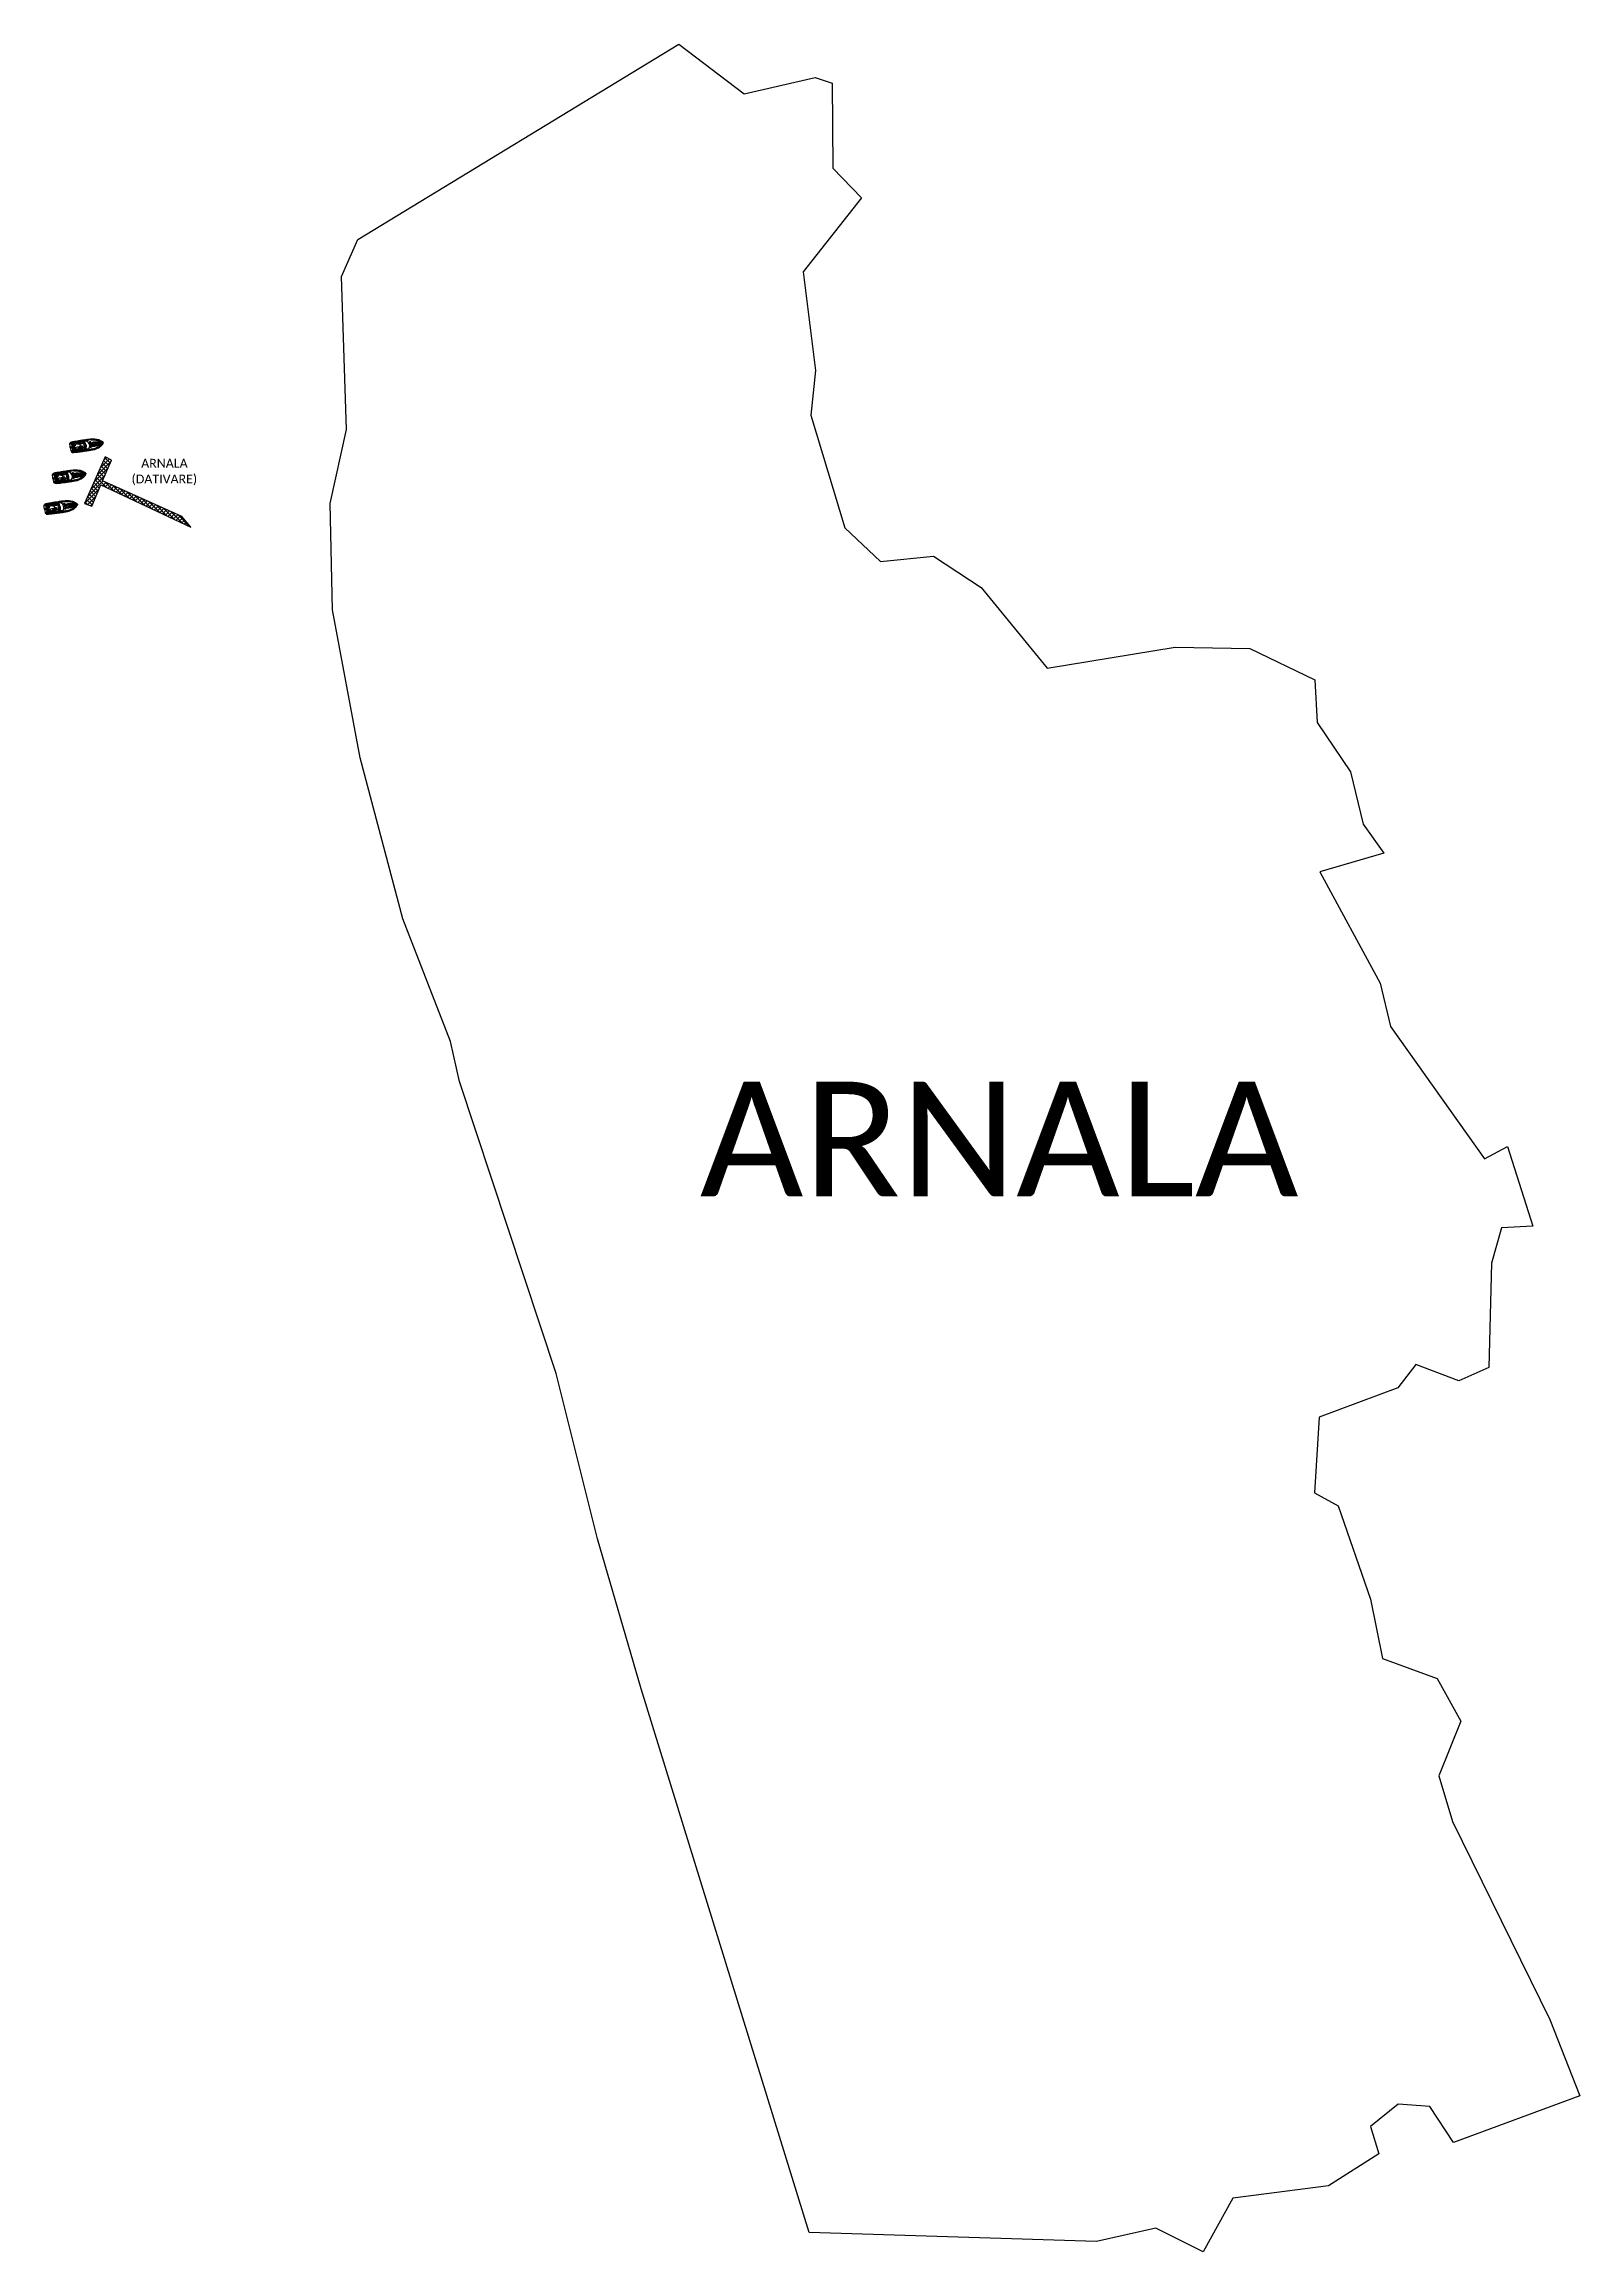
# Model space of a CAD drawing. Header units: metres. Extents: x 263097 to 264818, y 2151577 to 2154051.
import ezdxf

# ---------------------------------------------------------------- set-up
doc = ezdxf.new("R2010")
doc.units = ezdxf.units.M
for name, color, linetype in [('PORT', 5, 'Continuous'), ('PORT TEXT', 7, 'Continuous'), ('village', 3, 'Continuous'), ('VILLAGE NAME', 250, 'Continuous')]:
    doc.layers.add(name, color=color, linetype=linetype)
doc.styles.get("Standard").update_dxf_attribs({"font": 'calibri.ttf'})

msp = doc.modelspace()

# ---------------------------------------------------------------- texts
at = {"layer": 'PORT TEXT'}
for s, p in [('ARNALA', (263206.2, 2153576.3)), ('(DATIVARE)', (263195.4, 2153558.7))]:
    msp.add_text(s, height=10, dxfattribs=at).set_placement(p)
at = {"layer": 'VILLAGE NAME'}
msp.add_text('ARNALA', height=128.65, dxfattribs=at).set_placement((263832.1, 2152759.9))

# ---------------------------------------------------------------- linework, layer by layer
at = {"color": 3}
msp.add_line((263980.5, 2154007.2), (263981, 2153911.9), dxfattribs=at)
at = {"color": 32, "true_color": 0xcd6928}
for p, q in [((263133.1, 2153604.4), (263133.2, 2153602.8)), ((263138.3, 2153604.7), (263139, 2153603.2)), ((263139.6, 2153605.1), (263140, 2153603.6)), ((263142.1, 2153603.4), (263141.7, 2153605.8)), ((263142.4, 2153603.5), (263142, 2153605.9)), ((263151.9, 2153602.6), (263151.7, 2153604.2)), ((263153.4, 2153602.8), (263153.2, 2153604.4)), ((263154.9, 2153603), (263154.7, 2153604.5)), ((263128, 2153603.2), (263128, 2153603.3)), ((263129.1, 2153595.3), (263129.1, 2153595.3)), ((263130.9, 2153600.6), (263131.1, 2153599.7)), ((263131, 2153602.8), (263132.3, 2153602)), ((263131.2, 2153598.9), (263131.1, 2153599.7)), ((263131.2, 2153600.6), (263131.4, 2153599.7)), ((263132.7, 2153598), (263131.3, 2153597)), ((263131.5, 2153599), (263131.4, 2153599.7)), ((263133.5, 2153597.4), (263132.8, 2153595.8)), ((263134.8, 2153597.4), (263135.1, 2153595.7)), ((263136, 2153597.9), (263137.1, 2153596.5)), ((263136.5, 2153598.8), (263138.1, 2153598.1)), ((263138.3, 2153600.1), (263138.8, 2153596.1)), ((263139.1, 2153598.5), (263140.5, 2153598.7)), ((263142.6, 2153600.8), (263142, 2153600.8)), ((263142, 2153600.8), (263142.2, 2153599.5)), ((263142, 2153600.8), (263142.5, 2153599.6)), ((263142.5, 2153599), (263142.2, 2153599.4)), ((263142.4, 2153598.9), (263142.2, 2153599.3)), ((263142.2, 2153599.2), (263142.3, 2153598.4)), ((263142.4, 2153598.8), (263142.3, 2153598.3)), ((263142.5, 2153598.7), (263142.4, 2153598.2)), ((263142.4, 2153598.1), (263142.6, 2153596.6)), ((263142.8, 2153598.2), (263142.6, 2153596.6)), ((263151.9, 2153602.6), (263152.1, 2153601.1)), ((263153.4, 2153602.8), (263153.6, 2153601.3)), ((263154.9, 2153603), (263155.1, 2153601.6)), ((263108.6, 2153568.5), (263108.5, 2153568.6)), ((263109.7, 2153560.6), (263109.7, 2153560.6)), ((263111.5, 2153565.9), (263111.6, 2153564.9)), ((263111.6, 2153568.1), (263112.8, 2153567.3)), ((263111.7, 2153564.2), (263111.6, 2153564.9)), ((263111.8, 2153565.9), (263111.9, 2153565)), ((263112, 2153564.3), (263111.9, 2153565)), ((263113.3, 2153563.3), (263111.9, 2153562.3)), ((263114, 2153562.7), (263113.4, 2153561.1)), ((263113.7, 2153569.6), (263113.8, 2153568.1)), ((263115.4, 2153562.7), (263115.7, 2153561)), ((263116.5, 2153563.2), (263117.7, 2153561.7)), ((263117, 2153564), (263118.7, 2153563.4)), ((263118.8, 2153565.4), (263119.4, 2153561.4)), ((263118.9, 2153570), (263119.6, 2153568.5)), ((263119.6, 2153563.7), (263121, 2153563.9)), ((263120.2, 2153570.4), (263120.5, 2153568.9)), ((263122.6, 2153568.7), (263122.3, 2153571.1)), ((263122.9, 2153568.8), (263122.6, 2153571.2)), ((263123.2, 2153566.1), (263122.6, 2153566)), ((263122.6, 2153566), (263122.8, 2153564.8)), ((263122.6, 2153566), (263123.1, 2153564.9)), ((263123, 2153564.2), (263122.8, 2153564.7)), ((263123, 2153564.2), (263122.8, 2153564.6)), ((263122.8, 2153564.5), (263122.9, 2153563.7)), ((263123, 2153564), (263122.9, 2153563.6)), ((263123.1, 2153564), (263123, 2153563.5)), ((263123, 2153563.4), (263123.2, 2153561.9)), ((263123.4, 2153563.5), (263123.2, 2153561.9)), ((263132.5, 2153567.9), (263132.2, 2153569.5)), ((263132.5, 2153567.9), (263132.7, 2153566.3)), ((263134, 2153568.1), (263133.8, 2153569.7)), ((263134, 2153568.1), (263134.2, 2153566.6)), ((263135.5, 2153568.3), (263135.3, 2153569.8)), ((263135.5, 2153568.3), (263135.7, 2153566.8)), ((263099.2, 2153534.1), (263099.1, 2153534.1)), ((263102.1, 2153531.5), (263102.2, 2153530.5)), ((263102.2, 2153533.7), (263103.4, 2153532.9)), ((263102.3, 2153529.8), (263102.2, 2153530.5)), ((263102.4, 2153531.5), (263102.5, 2153530.6)), ((263102.6, 2153529.9), (263102.5, 2153530.6)), ((263104.3, 2153535.2), (263104.4, 2153533.7)), ((263109.4, 2153530.9), (263110, 2153527)), ((263109.5, 2153535.6), (263110.1, 2153534.1)), ((263110.7, 2153536), (263111.1, 2153534.4)), ((263113.2, 2153534.3), (263112.9, 2153536.7)), ((263113.5, 2153534.4), (263113.2, 2153536.8)), ((263113.8, 2153531.7), (263113.2, 2153531.6)), ((263113.2, 2153531.6), (263113.3, 2153530.4)), ((263113.2, 2153531.6), (263113.7, 2153530.4)), ((263113.6, 2153529.8), (263113.3, 2153530.2)), ((263113.6, 2153529.8), (263113.4, 2153530.3)), ((263113.4, 2153530.1), (263113.5, 2153529.3)), ((263123, 2153533.5), (263122.8, 2153535.1)), ((263123, 2153533.5), (263123.3, 2153531.9)), ((263124.6, 2153533.7), (263124.3, 2153535.3)), ((263124.6, 2153533.7), (263124.8, 2153532.1)), ((263126.1, 2153533.9), (263125.9, 2153535.4)), ((263126.1, 2153533.9), (263126.3, 2153532.4)), ((263100.3, 2153526.2), (263100.2, 2153526.2)), ((263103.9, 2153528.9), (263102.5, 2153527.9)), ((263104.6, 2153528.3), (263104, 2153526.7)), ((263106, 2153528.3), (263106.3, 2153526.6)), ((263107.1, 2153528.8), (263108.3, 2153527.3)), ((263107.6, 2153529.6), (263109.3, 2153529)), ((263110.2, 2153529.3), (263111.6, 2153529.5)), ((263113.7, 2153529.6), (263113.5, 2153529.1)), ((263113.6, 2153529.6), (263113.5, 2153529.2)), ((263113.5, 2153529), (263113.7, 2153527.5)), ((263113.9, 2153529.1), (263113.7, 2153527.5))]:
    msp.add_line(p, q, dxfattribs=at)
for points in [[(263126.8, 2153599, -0.01736), (263126.4, 2153602.5, -0.12634), (263126.6, 2153604.2, -0.172899), (263128.6, 2153605.4, -0.013884), (263130.5, 2153605.7, -0.008973), (263133.2, 2153606.2, -0.01509), (263136.2, 2153606.7, 0.002245), (263141, 2153607.5, -0.003342), (263146.3, 2153608.2, -0.016984), (263149.8, 2153608.6, -0.024546), (263152.5, 2153608.7, -0.067942), (263156, 2153608.4, -0.033948), (263158.3, 2153607.8, -0.022001), (263160.4, 2153607, -0.042872), (263162.3, 2153606, -0.059514), (263163.2, 2153605.1, -0.046364), (263163.6, 2153604.7, -0.104882), (263163.8, 2153604.3, -0.104882)], [(263126.8, 2153599, 0.01736), (263127.4, 2153595.6, 0.12634), (263128.1, 2153594, 0.172899), (263130.3, 2153593.5, 0.013884), (263132.2, 2153593.7, 0.008973), (263134.9, 2153593.9, 0.01509), (263138, 2153594.3, -0.002245), (263142.8, 2153594.9, 0.003342), (263148.1, 2153595.7, 0.016984), (263151.6, 2153596.3, 0.024546), (263154.2, 2153596.9, 0.067942), (263157.4, 2153598.2, 0.033948), (263159.5, 2153599.4, 0.022001), (263161.2, 2153600.7, 0.042872), (263162.8, 2153602.3, 0.059514), (263163.5, 2153603.4, 0.046364), (263163.7, 2153603.9, 0.104882), (263163.8, 2153604.3, 0.104882)], [(263127.2, 2153603.3, -0.164393), (263127.2, 2153604, -0.188684), (263127.8, 2153604.9, -0.10758), (263129.6, 2153605.6)], [(263133.4, 2153605.9, -0.002942), (263131.3, 2153605.5, 0.002013), (263129.9, 2153605.3, 0.130442), (263129, 2153604.9, 0.261246), (263128.2, 2153603.7, 0.209197)], [(263133.4, 2153605.8, -0.002941), (263131.3, 2153605.5, 0.002014), (263130, 2153605.3, 0.130992), (263129, 2153604.9, 0.261832), (263128.3, 2153603.7, 0.261832)], [(263150, 2153607.7), (263148.7, 2153607.6), (263147.3, 2153607.4), (263144.9, 2153607.1), (263141.7, 2153606.6), (263136.5, 2153605.8, -0.002601), (263133.6, 2153605.3, 0.004411), (263131.2, 2153604.9, 0.013009), (263129.6, 2153604.6, 0.113396), (263128.7, 2153604.2, 0.146005), (263128.4, 2153603.7, 1.595219)], [(263150, 2153607.7), (263148.7, 2153607.6), (263147.3, 2153607.4), (263144.9, 2153607), (263141.7, 2153606.6), (263136.5, 2153605.8, -0.002601), (263133.6, 2153605.3, 0.004411), (263131.2, 2153604.9, 0.013003), (263129.6, 2153604.6, 0.113337), (263128.8, 2153604.1, 0.144821), (263128.5, 2153603.7, 0.138987)], [(263150, 2153607.6), (263148.7, 2153607.5), (263147.3, 2153607.3), (263144.9, 2153607), (263141.7, 2153606.5), (263136.5, 2153605.7, -0.002601), (263133.6, 2153605.3, 0.00441), (263131.2, 2153604.9, 0.012997), (263129.6, 2153604.5, 0.113276), (263128.8, 2153604.1, 0.142458), (263128.5, 2153603.7, 0.142458)], [(263129.4, 2153602, -0.043195), (263129.6, 2153603, -0.183415), (263130.4, 2153604.5, -0.094511), (263131.2, 2153604.9)], [(263129.5, 2153602, -0.043334), (263129.6, 2153603, -0.18333), (263130.4, 2153604.4, -0.123985), (263131.5, 2153604.9, 0.015377), (263132.4, 2153605)], [(263130.4, 2153600.4), (263130.3, 2153601.2, -0.202722), (263131, 2153604, -0.178768), (263132.2, 2153604.7, 0.010028), (263134.9, 2153605.1, -0.005356), (263139.2, 2153605.8, -0.016605), (263142.8, 2153606.2, 0.018921), (263146.5, 2153606.7, -0.925873), (263146.5, 2153606.6, -0.041202), (263145.9, 2153606.4, -0.024461), (263143.8, 2153606.1, 0.012888), (263139.7, 2153605.5, -0.019359), (263137.3, 2153605.2, 0.002375), (263134.6, 2153604.9, -0.006386), (263132.8, 2153604.6, -0.013656), (263132.1, 2153604.5, -0.862706), (263132.1, 2153604.7, 0.648089)], [(263150, 2153607.5), (263148.8, 2153607.4), (263147.3, 2153607.3), (263144.9, 2153606.9), (263141.7, 2153606.4), (263136.5, 2153605.6, -0.002601), (263133.7, 2153605.2, 0.00441), (263131.3, 2153604.8, 0.002867), (263130.9, 2153604.7, 0.002867)], [(263132.1, 2153604.6, -0.016488), (263132.3, 2153604.6, 0.010023), (263134.9, 2153605.1, -0.005356), (263139.3, 2153605.7, -0.016607), (263142.8, 2153606.2, 0.018921), (263146.5, 2153606.7, 0.01143), (263146.5, 2153606.7, -0.913283), (263146.5, 2153606.6, -0.041174), (263145.9, 2153606.5, -0.024478), (263143.8, 2153606.2, 0.012889), (263139.7, 2153605.6, -0.019362), (263137.3, 2153605.3, 0.002377), (263134.6, 2153604.9, -0.006391), (263132.8, 2153604.7, -0.013664), (263132.1, 2153604.6, 0.000701), (263132.1, 2153604.6, -0.819976), (263132.1, 2153604.6, -0.819976)], [(263133.4, 2153605.9, 0.006425), (263136.3, 2153606.3, 0.002217), (263141.1, 2153607, -0.003368), (263146.4, 2153607.8, -0.024633), (263149.7, 2153608.2, -0.015037), (263152, 2153608.3, -0.025439), (263153.2, 2153608.2, -0.013843), (263155.8, 2153608, -0.040266), (263158.2, 2153607.4, -0.016729), (263160.3, 2153606.5, -0.029739), (263162.3, 2153605.3, 0.01525), (263163.1, 2153604.6, -0.132389), (263163.2, 2153604.5, -0.028442), (263163.3, 2153604.4, -0.028442)], [(263133.4, 2153605.8, 0.006424), (263136.3, 2153606.3, 0.002217), (263141.1, 2153607, -0.003368), (263146.4, 2153607.8, -0.024633), (263149.7, 2153608.2, -0.015038), (263152, 2153608.2, -0.025461), (263153.2, 2153608.2, -0.013839), (263155.8, 2153608, -0.040238), (263158.2, 2153607.3, -0.016715), (263160.3, 2153606.5, -0.029693), (263162.2, 2153605.3, 0.015234), (263163.1, 2153604.6, -0.134036), (263163.2, 2153604.4, -0.024879), (263163.2, 2153604.4, -0.024879)], [(263138.2, 2153600.5), (263137.9, 2153602.2, 0.158322), (263136, 2153602.6, -0.417676), (263135.5, 2153602.9), (263135.2, 2153605)], [(263136.9, 2153605.2), (263137.2, 2153603.4, -0.406088), (263136.4, 2153602.6)], [(263144.4, 2153601.5, 0.033687), (263143.6, 2153604.1, 0.051879), (263142.5, 2153605.9, 1.92312)], [(263148.2, 2153602.1, 0.096403), (263147.2, 2153604.6, 0.040538), (263145.8, 2153606.4, 1.92312)], [(263148.1, 2153604.1), (263150, 2153604.4, 0.483063), (263148.9, 2153605.5, 0.50024), (263148.1, 2153604.1, 0.418424)], [(263150, 2153607.7, -0.031596), (263152, 2153607.8, -0.004928), (263153.3, 2153607.7, -0.02844), (263155.6, 2153607.4, -0.042875), (263157.8, 2153606.8, -0.035347), (263159.9, 2153606, -0.024093), (263161.8, 2153605, -0.079837), (263162.8, 2153604.3)], [(263150, 2153607.7, -0.031592), (263152, 2153607.8, -0.004926), (263153.3, 2153607.7, -0.028436), (263155.6, 2153607.4, -0.042895), (263157.8, 2153606.8, -0.035363), (263159.9, 2153606, -0.024111), (263161.8, 2153604.9, -0.077658), (263162.7, 2153604.3, -0.077658)], [(263150, 2153607.6, -0.031588), (263152, 2153607.7, -0.004924), (263153.3, 2153607.7, -0.028433), (263155.6, 2153607.4, -0.042917), (263157.8, 2153606.8, -0.035379), (263159.9, 2153605.9, -0.02413), (263161.8, 2153604.9, -0.075408), (263162.7, 2153604.3, -0.075408)], [(263150, 2153607.5, -0.031581), (263152, 2153607.6, -0.00492), (263153.3, 2153607.6, -0.028426), (263155.5, 2153607.3, -0.042959), (263157.7, 2153606.7, -0.035411), (263159.9, 2153605.8, -0.028829), (263161.4, 2153605, -0.092336), (263162.3, 2153604.2, -0.080328)], [(263159.9, 2153605.2), (263159.9, 2153604.8, 0.382221), (263160.2, 2153604.6), (263161.5, 2153604.5, 0.786544), (263161.6, 2153604.7), (263160.4, 2153605.5, 0.616464), (263159.9, 2153605.2, 3.844907)], [(263128.4, 2153595, 0.164393), (263128.6, 2153594.4, 0.188684), (263129.4, 2153593.7, 0.10758), (263131.4, 2153593.6)], [(263135, 2153594.3, 0.002942), (263132.9, 2153594.1, -0.002013), (263131.6, 2153593.9, -0.130442), (263130.6, 2153594, -0.261246), (263129.5, 2153595, -0.209197)], [(263135, 2153594.4, 0.002941), (263132.9, 2153594.1, -0.002014), (263131.6, 2153593.9, -0.130992), (263130.6, 2153594.1, -0.261832), (263129.5, 2153595, -0.261832)], [(263151.5, 2153597.3), (263150.2, 2153597), (263148.8, 2153596.8), (263146.4, 2153596.5), (263143.2, 2153596), (263137.9, 2153595.3, 0.002601), (263135.1, 2153595, -0.00441), (263132.7, 2153594.7, -0.012997), (263131, 2153594.6, -0.113276), (263130.1, 2153594.8, -0.142458), (263129.7, 2153595.1, -0.142458)], [(263151.5, 2153597.2), (263150.3, 2153596.9), (263148.8, 2153596.7), (263146.4, 2153596.4), (263143.2, 2153595.9), (263138, 2153595.2, 0.002601), (263135.1, 2153594.9, -0.004411), (263132.7, 2153594.6, -0.013009), (263131, 2153594.5, -0.113396), (263130.1, 2153594.7, -0.146005), (263129.7, 2153595.1, -1.595219)], [(263151.5, 2153597.2), (263150.2, 2153597), (263148.8, 2153596.8), (263146.4, 2153596.4), (263143.2, 2153596), (263137.9, 2153595.3, 0.002601), (263135.1, 2153594.9, -0.004411), (263132.7, 2153594.7, -0.013003), (263131, 2153594.5, -0.113337), (263130.1, 2153594.7, -0.144821), (263129.7, 2153595.1, -0.138987)], [(263130.2, 2153596.9, 0.043334), (263130.6, 2153596, 0.18333), (263131.8, 2153594.9, 0.123985), (263133, 2153594.8, -0.015377), (263133.8, 2153594.8)], [(263130.2, 2153596.9, 0.043195), (263130.6, 2153596, 0.183415), (263131.7, 2153594.8, 0.094511), (263132.7, 2153594.7)], [(263130.6, 2153598.8), (263130.9, 2153598.9), (263132, 2153599.1, -0.448043), (263132.5, 2153598.6, 0.025561), (263132.7, 2153598.1, 0.15676), (263133.1, 2153597.7, 0.144288), (263133.5, 2153597.4, 0.079427), (263134.3, 2153597.4, 0.054179), (263135.3, 2153597.5, 0.127294), (263136, 2153598, -0.025195), (263136.3, 2153598.4, 0.112656), (263136.5, 2153598.8, 0.061652), (263136.5, 2153599.3, -0.222278), (263136.6, 2153599.7, -0.049109), (263136.9, 2153600, -0.09997), (263137.2, 2153600.3, -0.045992), (263137.8, 2153600.4), (263138.2, 2153600.5)], [(263130.6, 2153598.8), (263130.7, 2153598, 0.202722), (263132.2, 2153595.5, 0.178768), (263133.6, 2153595.1, -0.010028), (263136.3, 2153595.5, 0.005356), (263140.6, 2153596, 0.016605), (263144.2, 2153596.6, -0.018921), (263147.8, 2153597.2, 0.925873), (263147.8, 2153597.3, 0.041202), (263147.2, 2153597.3, 0.024461), (263145.1, 2153597, -0.012888), (263141, 2153596.4, 0.019359), (263138.6, 2153596.1, -0.002375), (263135.9, 2153595.6, 0.006386), (263134.2, 2153595.4, 0.013656), (263133.5, 2153595.3, 0.862706), (263133.5, 2153595.1, -0.648089)], [(263151.5, 2153597.4), (263150.2, 2153597.1), (263148.8, 2153596.9), (263146.4, 2153596.6), (263143.2, 2153596.1), (263137.9, 2153595.4, 0.002601), (263135.1, 2153595.1, -0.00441), (263132.7, 2153594.8, -0.002867), (263132.3, 2153594.7, -0.002867)], [(263133.5, 2153595.2, 0.016488), (263133.6, 2153595.2, -0.010023), (263136.3, 2153595.5, 0.005356), (263140.6, 2153596.1, 0.016607), (263144.2, 2153596.6, -0.018921), (263147.8, 2153597.2, -0.01143), (263147.8, 2153597.2, 0.913283), (263147.8, 2153597.3, 0.041174), (263147.2, 2153597.2, 0.024478), (263145.1, 2153596.9, -0.012889), (263141, 2153596.4, 0.019362), (263138.6, 2153596, -0.002377), (263135.9, 2153595.6, 0.006391), (263134.2, 2153595.3, 0.013664), (263133.5, 2153595.2, -0.000701), (263133.5, 2153595.2, 0.819976), (263133.5, 2153595.2, 0.819976)], [(263135, 2153594.3, -0.006425), (263138, 2153594.7, -0.002217), (263142.7, 2153595.4, 0.003368), (263148, 2153596.1, 0.024633), (263151.4, 2153596.6, 0.015037), (263153.5, 2153597.2, 0.025439), (263154.7, 2153597.6, 0.013843), (263157.2, 2153598.5, 0.040266), (263159.3, 2153599.8, 0.016729), (263161, 2153601.2, 0.029739), (263162.6, 2153602.9, -0.01525), (263163.2, 2153603.8, 0.132389), (263163.3, 2153604, 0.028442), (263163.3, 2153604.1, 0.028442)], [(263135, 2153594.4, -0.006424), (263138, 2153594.8, -0.002217), (263142.7, 2153595.4, 0.003368), (263148, 2153596.1, 0.024633), (263151.4, 2153596.7, 0.015038), (263153.5, 2153597.3, 0.025461), (263154.7, 2153597.6, 0.013839), (263157.1, 2153598.6, 0.040238), (263159.2, 2153599.8, 0.016715), (263161, 2153601.2, 0.029693), (263162.6, 2153603, -0.015234), (263163.2, 2153603.9, 0.134036), (263163.3, 2153604, 0.024879), (263163.3, 2153604.1, 0.024879)], [(263138.2, 2153600.5, -0.291269), (263138.6, 2153600.5, -0.299867), (263138.7, 2153600.3, 0.273478), (263139, 2153598.7, -0.28657), (263139, 2153598.2, 0.198759), (263139.2, 2153596.6, -0.45148), (263139.1, 2153596.1, -1.463971)], [(263138.6, 2153600.5, -0.164009), (263139.8, 2153600.8, -0.407559), (263140.1, 2153600.5, 0.20466), (263140.4, 2153598.9, -0.28657), (263140.4, 2153598.4, 0.198759), (263140.5, 2153596.8, -0.45148), (263140.5, 2153596.3, -1.463971)], [(263142.5, 2153601.5), (263142.4, 2153601.5, 0.516839), (263142, 2153600.8, 0.282905)], [(263143.1, 2153601.6), (263142.5, 2153601.5, 0.545737), (263142.2, 2153600.8, 0.282905)], [(263144.3, 2153601.8), (263143.1, 2153601.6, 0.462925), (263142.6, 2153600.8), (263142.8, 2153599.9)], [(263144.4, 2153601.5, -0.033687), (263144.3, 2153598.9, -0.051879), (263143.8, 2153596.8, -1.92312)], [(263148.2, 2153602.1, -0.096403), (263147.9, 2153599.4, -0.040538), (263147.1, 2153597.3, -1.92312)], [(263148.7, 2153600.1), (263150.5, 2153600.4, -0.483063), (263149.8, 2153599, -0.50024), (263148.7, 2153600.1, -0.418424)], [(263151.5, 2153597.2, 0.031596), (263153.4, 2153597.7, 0.004928), (263154.7, 2153598.1, 0.02844), (263156.8, 2153599, 0.042875), (263158.7, 2153600.2, 0.035347), (263160.6, 2153601.6, 0.024093), (263162.1, 2153603.1, 0.079837), (263162.8, 2153604)], [(263151.5, 2153597.2, 0.031592), (263153.4, 2153597.7, 0.004926), (263154.7, 2153598.1, 0.028436), (263156.8, 2153599, 0.042895), (263158.7, 2153600.2, 0.035363), (263160.5, 2153601.6, 0.024111), (263162.1, 2153603.1, 0.077658), (263162.7, 2153604, 0.077658)], [(263151.5, 2153597.3, 0.031588), (263153.4, 2153597.7, 0.004924), (263154.6, 2153598.2, 0.028433), (263156.7, 2153599.1, 0.042917), (263158.7, 2153600.3, 0.035379), (263160.5, 2153601.7, 0.02413), (263162, 2153603.2, 0.075408), (263162.7, 2153604, 0.075408)], [(263151.5, 2153597.4, 0.031581), (263153.4, 2153597.8, 0.00492), (263154.6, 2153598.3, 0.028426), (263156.7, 2153599.2, 0.042959), (263158.6, 2153600.3, 0.035411), (263160.5, 2153601.7, 0.028829), (263161.7, 2153603, 0.092336), (263162.3, 2153603.9, 0.080328)], [(263160.3, 2153602.4), (263160.2, 2153602.7, -0.382221), (263160.4, 2153603.1), (263161.6, 2153603.5, -0.786544), (263161.8, 2153603.3), (263160.9, 2153602.2, -0.616464), (263160.3, 2153602.4, -3.844907)], [(263107.4, 2153564.3, -0.01736), (263106.9, 2153567.8, -0.12634), (263107.2, 2153569.5, -0.172899), (263109.2, 2153570.7, -0.013884), (263111.1, 2153571, -0.008973), (263113.7, 2153571.5, -0.01509), (263116.8, 2153572, 0.002245), (263121.6, 2153572.7, -0.003342), (263126.8, 2153573.5, -0.016984), (263130.4, 2153573.9, -0.024546), (263133.1, 2153574, -0.067942), (263136.5, 2153573.7, -0.033948), (263138.8, 2153573.1, -0.022001), (263140.9, 2153572.3, -0.042872), (263142.8, 2153571.3, -0.059514), (263143.8, 2153570.4, -0.046364), (263144.2, 2153569.9, -0.104882), (263144.3, 2153569.6, -0.104882)], [(263107.4, 2153564.3, 0.01736), (263107.9, 2153560.9, 0.12634), (263108.6, 2153559.3, 0.172899), (263110.9, 2153558.8, 0.013884), (263112.8, 2153559, 0.008973), (263115.5, 2153559.2, 0.01509), (263118.6, 2153559.6, -0.002245), (263123.3, 2153560.2, 0.003342), (263128.6, 2153561, 0.016984), (263132.1, 2153561.6, 0.024546), (263134.8, 2153562.2, 0.067942), (263138, 2153563.5, 0.033948), (263140, 2153564.7, 0.022001), (263141.8, 2153566, 0.042872), (263143.4, 2153567.6, 0.059514), (263144, 2153568.6, 0.046364), (263144.3, 2153569.2, 0.104882), (263144.3, 2153569.6, 0.104882)], [(263107.8, 2153568.6, -0.164393), (263107.8, 2153569.3, -0.188684), (263108.4, 2153570.2, -0.10758), (263110.2, 2153570.9)], [(263114, 2153571.1, -0.002942), (263111.9, 2153570.8, 0.002013), (263110.5, 2153570.6, 0.130442), (263109.6, 2153570.2, 0.261246), (263108.8, 2153569, 0.209197)], [(263114, 2153571.1, -0.002941), (263111.9, 2153570.8, 0.002014), (263110.5, 2153570.6, 0.130992), (263109.6, 2153570.2, 0.261832), (263108.8, 2153569, 0.261832)], [(263130.6, 2153573), (263129.3, 2153572.9), (263127.9, 2153572.7), (263125.5, 2153572.4), (263122.2, 2153571.9), (263117, 2153571.1, -0.002601), (263114.2, 2153570.6, 0.004411), (263111.8, 2153570.2, 0.013009), (263110.2, 2153569.9, 0.113396), (263109.3, 2153569.4, 0.146005), (263109, 2153569, 1.595219)], [(263109, 2153560.3, 0.164393), (263109.1, 2153559.7, 0.188684), (263110, 2153559, 0.10758), (263111.9, 2153558.9)], [(263130.6, 2153573), (263129.3, 2153572.8), (263127.9, 2153572.7), (263125.5, 2153572.3), (263122.2, 2153571.9), (263117, 2153571.1, -0.002601), (263114.2, 2153570.6, 0.004411), (263111.8, 2153570.2, 0.013003), (263110.2, 2153569.8, 0.113337), (263109.4, 2153569.4, 0.144821), (263109.1, 2153569, 0.138987)], [(263130.6, 2153572.9), (263129.3, 2153572.8), (263127.9, 2153572.6), (263125.5, 2153572.3), (263122.2, 2153571.8), (263117, 2153571, -0.002601), (263114.2, 2153570.5, 0.00441), (263111.8, 2153570.2, 0.012997), (263110.2, 2153569.8, 0.113276), (263109.4, 2153569.4, 0.142458), (263109.1, 2153569, 0.142458)], [(263110, 2153567.3, -0.043195), (263110.1, 2153568.3, -0.183415), (263110.9, 2153569.8, -0.094511), (263111.8, 2153570.1)], [(263115.6, 2153559.6, 0.002942), (263113.5, 2153559.4, -0.002013), (263112.1, 2153559.2, -0.130442), (263111.2, 2153559.3, -0.261246), (263110, 2153560.3, -0.209197)], [(263110.1, 2153567.3, -0.043334), (263110.2, 2153568.3, -0.18333), (263111, 2153569.7, -0.123985), (263112.1, 2153570.2, 0.015377), (263112.9, 2153570.3)], [(263115.6, 2153559.7, 0.002941), (263113.5, 2153559.4, -0.002014), (263112.1, 2153559.2, -0.130992), (263111.2, 2153559.3, -0.261832), (263110.1, 2153560.3, -0.261832)], [(263132.1, 2153562.5), (263130.8, 2153562.2), (263129.4, 2153562), (263127, 2153561.7), (263123.8, 2153561.2), (263118.5, 2153560.5, 0.002601), (263115.7, 2153560.2, -0.004411), (263113.3, 2153559.9, -0.013009), (263111.6, 2153559.8, -0.113396), (263110.7, 2153560, -0.146005), (263110.2, 2153560.3, -1.595219)], [(263132.1, 2153562.6), (263130.8, 2153562.3), (263129.4, 2153562.1), (263127, 2153561.8), (263123.7, 2153561.3), (263118.5, 2153560.6, 0.002601), (263115.7, 2153560.3, -0.00441), (263113.3, 2153560, -0.012997), (263111.6, 2153559.9, -0.113276), (263110.7, 2153560, -0.142458), (263110.3, 2153560.4, -0.142458)], [(263132.1, 2153562.5), (263130.8, 2153562.3), (263129.4, 2153562), (263127, 2153561.7), (263123.7, 2153561.3), (263118.5, 2153560.6, 0.002601), (263115.7, 2153560.2, -0.004411), (263113.3, 2153559.9, -0.013003), (263111.6, 2153559.8, -0.113337), (263110.7, 2153560, -0.144821), (263110.3, 2153560.4, -0.138987)], [(263110.7, 2153562.2, 0.043195), (263111.1, 2153561.3, 0.183415), (263112.3, 2153560.1, 0.094511), (263113.2, 2153560)], [(263111, 2153565.7), (263110.9, 2153566.4, -0.202722), (263111.6, 2153569.3, -0.178768), (263112.8, 2153570, 0.010028), (263115.5, 2153570.4, -0.005356), (263119.8, 2153571.1, -0.016605), (263123.4, 2153571.5, 0.018921), (263127, 2153572, -0.925873), (263127.1, 2153571.9, -0.041202), (263126.4, 2153571.7, -0.024461), (263124.3, 2153571.4, 0.012888), (263120.3, 2153570.8, -0.019359), (263117.9, 2153570.5, 0.002375), (263115.2, 2153570.2, -0.006386), (263113.4, 2153569.9, -0.013656), (263112.7, 2153569.8, -0.862706), (263112.7, 2153569.9, 0.648089)], [(263110.8, 2153562.2, 0.043334), (263111.2, 2153561.3, 0.18333), (263112.3, 2153560.2, 0.123985), (263113.5, 2153560.1, -0.015377), (263114.4, 2153560.1)], [(263111.2, 2153564.1), (263111.5, 2153564.2), (263112.5, 2153564.3, -0.448043), (263113.1, 2153563.9, 0.025561), (263113.3, 2153563.4, 0.15676), (263113.7, 2153562.9, 0.144288), (263114.1, 2153562.7, 0.079427), (263114.9, 2153562.6, 0.054179), (263115.9, 2153562.8, 0.127294), (263116.5, 2153563.2, -0.025195), (263116.9, 2153563.7, 0.112656), (263117, 2153564, 0.061652), (263117, 2153564.6, -0.222278), (263117.2, 2153565, -0.049109), (263117.4, 2153565.3, -0.09997), (263117.8, 2153565.6, -0.045992), (263118.4, 2153565.7), (263118.8, 2153565.8)], [(263111.2, 2153564.1), (263111.3, 2153563.3, 0.202722), (263112.8, 2153560.8, 0.178768), (263114.2, 2153560.4, -0.010028), (263116.8, 2153560.8, 0.005356), (263121.2, 2153561.3, 0.016605), (263124.7, 2153561.9, -0.018921), (263128.4, 2153562.5, 0.925873), (263128.4, 2153562.6, 0.041202), (263127.7, 2153562.6, 0.024461), (263125.6, 2153562.3, -0.012888), (263121.6, 2153561.7, 0.019359), (263119.2, 2153561.3, -0.002375), (263116.5, 2153560.9, 0.006386), (263114.7, 2153560.7, 0.013656), (263114, 2153560.6, 0.862706), (263114, 2153560.4, -0.648089)], [(263130.6, 2153572.8), (263129.3, 2153572.7), (263127.9, 2153572.5), (263125.5, 2153572.2), (263122.3, 2153571.7), (263117.1, 2153570.9, -0.002601), (263114.2, 2153570.5, 0.00441), (263111.8, 2153570.1, 0.002867), (263111.5, 2153570, 0.002867)], [(263112.7, 2153569.9, -0.016488), (263112.8, 2153569.9, 0.010023), (263115.5, 2153570.4, -0.005356), (263119.8, 2153571, -0.016607), (263123.4, 2153571.5, 0.018921), (263127, 2153572, 0.01143), (263127, 2153572, -0.913283), (263127.1, 2153571.9, -0.041174), (263126.4, 2153571.7, -0.024478), (263124.3, 2153571.4, 0.012889), (263120.3, 2153570.8, -0.019362), (263117.9, 2153570.5, 0.002377), (263115.2, 2153570.2, -0.006391), (263113.4, 2153570, -0.013664), (263112.7, 2153569.9, 0.000701), (263112.7, 2153569.9, -0.819976), (263112.7, 2153569.9, -0.819976)], [(263132, 2153562.6), (263130.8, 2153562.4), (263129.4, 2153562.2), (263127, 2153561.8), (263123.7, 2153561.4), (263118.5, 2153560.7, 0.002601), (263115.7, 2153560.4, -0.00441), (263113.3, 2153560.1, -0.002867), (263112.9, 2153560, -0.002867)], [(263114, 2153571.1, 0.006425), (263116.9, 2153571.6, 0.002217), (263121.6, 2153572.3, -0.003368), (263126.9, 2153573.1, -0.024633), (263130.3, 2153573.5, -0.015037), (263132.5, 2153573.6, -0.025439), (263133.8, 2153573.5, -0.013843), (263136.4, 2153573.3, -0.040266), (263138.7, 2153572.7, -0.016729), (263140.9, 2153571.8, -0.029739), (263142.8, 2153570.6, 0.01525), (263143.7, 2153569.9, -0.132389), (263143.8, 2153569.7, -0.028442), (263143.8, 2153569.7, -0.028442)], [(263114, 2153571.1, 0.006424), (263116.9, 2153571.6, 0.002217), (263121.6, 2153572.3, -0.003368), (263127, 2153573.1, -0.024633), (263130.3, 2153573.5, -0.015038), (263132.5, 2153573.5, -0.025461), (263133.8, 2153573.5, -0.013839), (263136.4, 2153573.2, -0.040238), (263138.7, 2153572.6, -0.016715), (263140.8, 2153571.8, -0.029693), (263142.8, 2153570.6, 0.015234), (263143.7, 2153569.9, -0.134036), (263143.8, 2153569.7, -0.024879), (263143.8, 2153569.7, -0.024879)], [(263114, 2153560.5, 0.016488), (263114.2, 2153560.5, -0.010023), (263116.8, 2153560.8, 0.005356), (263121.2, 2153561.4, 0.016607), (263124.7, 2153561.9, -0.018921), (263128.4, 2153562.5, -0.01143), (263128.4, 2153562.5, 0.913283), (263128.4, 2153562.6, 0.041174), (263127.7, 2153562.5, 0.024478), (263125.6, 2153562.2, -0.012889), (263121.6, 2153561.7, 0.019362), (263119.2, 2153561.3, -0.002377), (263116.5, 2153560.9, 0.006391), (263114.7, 2153560.6, 0.013664), (263114, 2153560.5, -0.000701), (263114, 2153560.5, 0.819976), (263114, 2153560.5, 0.819976)], [(263115.6, 2153559.6, -0.006425), (263118.5, 2153560, -0.002217), (263123.3, 2153560.7, 0.003368), (263128.6, 2153561.4, 0.024633), (263132, 2153561.9, 0.015037), (263134.1, 2153562.5, 0.025439), (263135.3, 2153562.9, 0.013843), (263137.7, 2153563.8, 0.040266), (263139.8, 2153565.1, 0.016729), (263141.6, 2153566.5, 0.029739), (263143.2, 2153568.2, -0.01525), (263143.8, 2153569.1, 0.132389), (263143.9, 2153569.3, 0.028442), (263143.9, 2153569.4, 0.028442)], [(263115.6, 2153559.7, -0.006424), (263118.5, 2153560, -0.002217), (263123.3, 2153560.7, 0.003368), (263128.6, 2153561.4, 0.024633), (263132, 2153562, 0.015038), (263134.1, 2153562.5, 0.025461), (263135.3, 2153562.9, 0.013839), (263137.7, 2153563.9, 0.040238), (263139.8, 2153565.1, 0.016715), (263141.6, 2153566.5, 0.029693), (263143.1, 2153568.2, -0.015234), (263143.8, 2153569.1, 0.134036), (263143.8, 2153569.3, 0.024879), (263143.8, 2153569.4, 0.024879)], [(263118.8, 2153565.8), (263118.5, 2153567.5, 0.158322), (263116.6, 2153567.8, -0.417676), (263116, 2153568.2), (263115.7, 2153570.2)], [(263117.5, 2153570.5), (263117.8, 2153568.6, -0.406088), (263117, 2153567.9)], [(263118.8, 2153565.8, -0.291269), (263119.2, 2153565.8, -0.299867), (263119.3, 2153565.5, 0.273478), (263119.5, 2153563.9, -0.28657), (263119.6, 2153563.5, 0.198759), (263119.7, 2153561.9, -0.45148), (263119.7, 2153561.4, -1.463971)], [(263119.2, 2153565.8, -0.164009), (263120.4, 2153566.1, -0.407559), (263120.6, 2153565.7, 0.20466), (263120.9, 2153564.1, -0.28657), (263121, 2153563.7, 0.198759), (263121.1, 2153562.1, -0.45148), (263121.1, 2153561.6, -1.463971)], [(263123.1, 2153566.8), (263122.9, 2153566.8, 0.516839), (263122.6, 2153566, 0.282905)], [(263123.7, 2153566.9), (263123.1, 2153566.8, 0.545737), (263122.8, 2153566.1, 0.282905)], [(263124.9, 2153566.8, 0.033687), (263124.2, 2153569.4, 0.051879), (263123, 2153571.2, 1.92312)], [(263124.9, 2153567.1), (263123.7, 2153566.9, 0.462925), (263123.2, 2153566.1), (263123.4, 2153565.1)], [(263124.9, 2153566.8, -0.033687), (263124.9, 2153564.2, -0.051879), (263124.3, 2153562.1, -1.92312)], [(263128.8, 2153567.4, 0.096403), (263127.7, 2153569.9, 0.040538), (263126.4, 2153571.7, 1.92312)], [(263128.8, 2153567.4, -0.096403), (263128.5, 2153564.7, -0.040538), (263127.7, 2153562.6, -1.92312)], [(263128.7, 2153569.4), (263130.5, 2153569.7, 0.483063), (263129.5, 2153570.7, 0.50024), (263128.7, 2153569.4, 0.418424)], [(263129.2, 2153565.4), (263131.1, 2153565.6, -0.483063), (263130.4, 2153564.3, -0.50024), (263129.2, 2153565.4, -0.418424)], [(263130.6, 2153573, -0.031596), (263132.6, 2153573.1, -0.004928), (263133.9, 2153573, -0.02844), (263136.1, 2153572.7, -0.042875), (263138.4, 2153572.1, -0.035347), (263140.5, 2153571.3, -0.024093), (263142.4, 2153570.3, -0.079837), (263143.3, 2153569.6)], [(263130.6, 2153573, -0.031592), (263132.5, 2153573, -0.004926), (263133.9, 2153573, -0.028436), (263136.1, 2153572.7, -0.042895), (263138.4, 2153572.1, -0.035363), (263140.5, 2153571.2, -0.024111), (263142.4, 2153570.2, -0.077658), (263143.3, 2153569.6, -0.077658)], [(263130.6, 2153572.9, -0.031588), (263132.5, 2153573, -0.004924), (263133.9, 2153572.9, -0.028433), (263136.1, 2153572.7, -0.042917), (263138.3, 2153572, -0.035379), (263140.5, 2153571.2, -0.02413), (263142.4, 2153570.2, -0.075408), (263143.2, 2153569.6, -0.075408)], [(263130.6, 2153572.8, -0.031581), (263132.5, 2153572.9, -0.00492), (263133.9, 2153572.9, -0.028426), (263136.1, 2153572.6, -0.042959), (263138.3, 2153572, -0.035411), (263140.4, 2153571.1, -0.028829), (263142, 2153570.3, -0.092336), (263142.8, 2153569.5, -0.080328)], [(263132, 2153562.6, 0.031581), (263133.9, 2153563.1, 0.00492), (263135.2, 2153563.5, 0.028426), (263137.3, 2153564.4, 0.042959), (263139.2, 2153565.6, 0.035411), (263141, 2153567, 0.028829), (263142.3, 2153568.3, 0.092336), (263142.9, 2153569.2, 0.080328)], [(263132.1, 2153562.5, 0.031596), (263134, 2153563, 0.004928), (263135.2, 2153563.4, 0.02844), (263137.3, 2153564.3, 0.042875), (263139.3, 2153565.5, 0.035347), (263141.1, 2153566.9, 0.024093), (263142.7, 2153568.4, 0.079837), (263143.4, 2153569.3)], [(263132.1, 2153562.5, 0.031592), (263134, 2153563, 0.004926), (263135.2, 2153563.4, 0.028436), (263137.3, 2153564.3, 0.042895), (263139.3, 2153565.5, 0.035363), (263141.1, 2153566.9, 0.024111), (263142.6, 2153568.4, 0.077658), (263143.3, 2153569.3, 0.077658)], [(263132.1, 2153562.6, 0.031588), (263134, 2153563, 0.004924), (263135.2, 2153563.5, 0.028433), (263137.3, 2153564.4, 0.042917), (263139.3, 2153565.6, 0.035379), (263141.1, 2153567, 0.02413), (263142.6, 2153568.5, 0.075408), (263143.3, 2153569.3, 0.075408)], [(263140.5, 2153570.5), (263140.5, 2153570.1, 0.382221), (263140.7, 2153569.8), (263142.1, 2153569.8, 0.786544), (263142.2, 2153570), (263141, 2153570.8, 0.616464), (263140.5, 2153570.5, 3.844907)], [(263140.9, 2153567.7), (263140.8, 2153568, -0.382221), (263140.9, 2153568.3), (263142.2, 2153568.8, -0.786544), (263142.4, 2153568.6), (263141.5, 2153567.5, -0.616464), (263140.9, 2153567.7, -3.844907)], [(263097.9, 2153529.9, -0.01736), (263097.5, 2153533.4, -0.12634), (263097.8, 2153535.1, -0.172899), (263099.8, 2153536.2, -0.013884), (263101.6, 2153536.6, -0.008973), (263104.3, 2153537.1, -0.01509), (263107.4, 2153537.6, 0.002245), (263112.1, 2153538.3, -0.003342), (263117.4, 2153539.1, -0.016984), (263121, 2153539.5, -0.024546), (263123.7, 2153539.6, -0.067942), (263127.1, 2153539.3, -0.033948), (263129.4, 2153538.7, -0.022001), (263131.5, 2153537.9, -0.042872), (263133.4, 2153536.8, -0.059514), (263134.4, 2153536, -0.046364), (263134.8, 2153535.5, -0.104882), (263134.9, 2153535.2, -0.104882)], [(263097.9, 2153529.9, 0.01736), (263098.5, 2153526.4, 0.12634), (263099.2, 2153524.9, 0.172899), (263101.5, 2153524.3, 0.013884), (263103.4, 2153524.5, 0.008973), (263106.1, 2153524.8, 0.01509), (263109.2, 2153525.2, -0.002245), (263113.9, 2153525.8, 0.003342), (263119.2, 2153526.5, 0.016984), (263122.7, 2153527.2, 0.024546), (263125.3, 2153527.8, 0.067942), (263128.6, 2153529.1, 0.033948), (263130.6, 2153530.3, 0.022001), (263132.4, 2153531.6, 0.042872), (263133.9, 2153533.2, 0.059514), (263134.6, 2153534.2, 0.046364), (263134.9, 2153534.8, 0.104882), (263134.9, 2153535.2, 0.104882)], [(263098.4, 2153534.2, -0.164393), (263098.4, 2153534.9, -0.188684), (263099, 2153535.7, -0.10758), (263100.8, 2153536.4)], [(263104.6, 2153536.7, -0.002942), (263102.4, 2153536.4, 0.002013), (263101.1, 2153536.2, 0.130442), (263100.2, 2153535.8, 0.261246), (263099.4, 2153534.5, 0.209197)], [(263104.6, 2153536.7, -0.002941), (263102.5, 2153536.4, 0.002014), (263101.1, 2153536.1, 0.130992), (263100.2, 2153535.8, 0.261832), (263099.4, 2153534.5, 0.261832)], [(263121.2, 2153538.6), (263119.9, 2153538.5), (263118.4, 2153538.3), (263116.1, 2153537.9), (263112.8, 2153537.5), (263107.6, 2153536.7, -0.002601), (263104.8, 2153536.2, 0.004411), (263102.4, 2153535.8, 0.013009), (263100.7, 2153535.5, 0.113396), (263099.9, 2153535, 0.146005), (263099.6, 2153534.5, 1.595219)], [(263121.2, 2153538.6), (263119.9, 2153538.4), (263118.4, 2153538.3), (263116.1, 2153537.9), (263112.8, 2153537.4), (263107.6, 2153536.6, -0.002601), (263104.8, 2153536.2, 0.004411), (263102.4, 2153535.8, 0.013003), (263100.8, 2153535.4, 0.113337), (263099.9, 2153535, 0.144821), (263099.6, 2153534.5, 0.138987)], [(263121.2, 2153538.5), (263119.9, 2153538.4), (263118.4, 2153538.2), (263116.1, 2153537.9), (263112.8, 2153537.4), (263107.6, 2153536.6, -0.002601), (263104.8, 2153536.1, 0.00441), (263102.4, 2153535.7, 0.012997), (263100.8, 2153535.4, 0.113276), (263100, 2153535, 0.142458), (263099.7, 2153534.5, 0.142458)], [(263100.6, 2153532.9, -0.043334), (263100.8, 2153533.9, -0.18333), (263101.6, 2153535.3, -0.123985), (263102.7, 2153535.7, 0.015377), (263103.5, 2153535.9)], [(263100.6, 2153532.9, -0.043195), (263100.7, 2153533.9, -0.183415), (263101.5, 2153535.3, -0.094511), (263102.4, 2153535.7)], [(263101.5, 2153531.3), (263101.4, 2153532, -0.202722), (263102.2, 2153534.8, -0.178768), (263103.4, 2153535.6, 0.010028), (263106, 2153536, -0.005356), (263110.4, 2153536.7, -0.016605), (263113.9, 2153537.1, 0.018921), (263117.6, 2153537.6, -0.925873), (263117.7, 2153537.4, -0.041202), (263117, 2153537.3, -0.024461), (263114.9, 2153537, 0.012888), (263110.9, 2153536.4, -0.019359), (263108.5, 2153536.1, 0.002375), (263105.7, 2153535.8, -0.006386), (263104, 2153535.5, -0.013656), (263103.3, 2153535.4, -0.862706), (263103.3, 2153535.5, 0.648089)], [(263101.8, 2153529.7), (263102.1, 2153529.8), (263103.1, 2153529.9, -0.448043), (263103.7, 2153529.5, 0.025561), (263103.8, 2153529, 0.15676), (263104.2, 2153528.5, 0.144288), (263104.6, 2153528.3, 0.079427), (263105.5, 2153528.2, 0.054179), (263106.5, 2153528.4, 0.127294), (263107.1, 2153528.8, -0.025195), (263107.5, 2153529.2, 0.112656), (263107.6, 2153529.6, 0.061652), (263107.6, 2153530.2, -0.222278), (263107.7, 2153530.6, -0.049109), (263108, 2153530.9, -0.09997), (263108.4, 2153531.1, -0.045992), (263109, 2153531.3), (263109.3, 2153531.4)], [(263121.2, 2153538.4), (263119.9, 2153538.3), (263118.5, 2153538.1), (263116.1, 2153537.8), (263112.8, 2153537.3), (263107.6, 2153536.5, -0.002601), (263104.8, 2153536, 0.00441), (263102.4, 2153535.7, 0.002867), (263102.1, 2153535.6, 0.002867)], [(263103.3, 2153535.5, -0.016488), (263103.4, 2153535.5, 0.010023), (263106.1, 2153536, -0.005356), (263110.4, 2153536.6, -0.016607), (263113.9, 2153537.1, 0.018921), (263117.6, 2153537.5, 0.01143), (263117.6, 2153537.5, -0.913283), (263117.6, 2153537.5, -0.041174), (263117, 2153537.3, -0.024478), (263114.9, 2153537, 0.012889), (263110.9, 2153536.4, -0.019362), (263108.5, 2153536.1, 0.002377), (263105.7, 2153535.8, -0.006391), (263104, 2153535.5, -0.013664), (263103.3, 2153535.4, 0.000701), (263103.3, 2153535.4, -0.819976), (263103.3, 2153535.5, -0.819976)], [(263104.6, 2153536.7, 0.006425), (263107.5, 2153537.2, 0.002217), (263112.2, 2153537.9, -0.003368), (263117.5, 2153538.7, -0.024633), (263120.9, 2153539.1, -0.015037), (263123.1, 2153539.1, -0.025439), (263124.4, 2153539.1, -0.013843), (263127, 2153538.9, -0.040266), (263129.3, 2153538.3, -0.016729), (263131.4, 2153537.4, -0.029739), (263133.4, 2153536.2, 0.01525), (263134.3, 2153535.5, -0.132389), (263134.4, 2153535.3, -0.028442), (263134.4, 2153535.3, -0.028442)], [(263104.6, 2153536.7, 0.006424), (263107.5, 2153537.1, 0.002217), (263112.2, 2153537.9, -0.003368), (263117.5, 2153538.6, -0.024633), (263120.9, 2153539.1, -0.015038), (263123.1, 2153539.1, -0.025461), (263124.4, 2153539.1, -0.013839), (263127, 2153538.8, -0.040238), (263129.3, 2153538.2, -0.016715), (263131.4, 2153537.4, -0.029693), (263133.4, 2153536.1, 0.015234), (263134.2, 2153535.5, -0.134036), (263134.3, 2153535.3, -0.024879), (263134.4, 2153535.3, -0.024879)], [(263106.2, 2153525.2, -0.006425), (263109.1, 2153525.6, -0.002217), (263113.9, 2153526.2, 0.003368), (263119.2, 2153527, 0.024633), (263122.5, 2153527.5, 0.015037), (263124.7, 2153528.1, 0.025439), (263125.9, 2153528.5, 0.013843), (263128.3, 2153529.4, 0.040266), (263130.4, 2153530.7, 0.016729), (263132.2, 2153532.1, 0.029739), (263133.7, 2153533.8, -0.01525), (263134.4, 2153534.7, 0.132389), (263134.5, 2153534.9, 0.028442), (263134.5, 2153535, 0.028442)], [(263106.2, 2153525.3, -0.006424), (263109.1, 2153525.6, -0.002217), (263113.9, 2153526.3, 0.003368), (263119.2, 2153527, 0.024633), (263122.5, 2153527.5, 0.015038), (263124.7, 2153528.1, 0.025461), (263125.9, 2153528.5, 0.013839), (263128.3, 2153529.5, 0.040238), (263130.4, 2153530.7, 0.016715), (263132.2, 2153532.1, 0.029693), (263133.7, 2153533.8, -0.015234), (263134.3, 2153534.7, 0.134036), (263134.4, 2153534.9, 0.024879), (263134.4, 2153535, 0.024879)], [(263109.3, 2153531.4), (263109.1, 2153533.1, 0.158322), (263107.2, 2153533.4, -0.417676), (263106.6, 2153533.8), (263106.3, 2153535.8)], [(263108.1, 2153536), (263108.4, 2153534.2, -0.406088), (263107.6, 2153533.5)], [(263109.3, 2153531.4, -0.291269), (263109.8, 2153531.4, -0.299867), (263109.9, 2153531.1, 0.273478), (263110.1, 2153529.5, -0.28657), (263110.2, 2153529.1, 0.198759), (263110.3, 2153527.4, -0.45148), (263110.3, 2153527, -1.463971)], [(263109.8, 2153531.4, -0.164009), (263111, 2153531.7, -0.407559), (263111.2, 2153531.3, 0.20466), (263111.5, 2153529.7, -0.28657), (263111.6, 2153529.3, 0.198759), (263111.7, 2153527.6, -0.45148), (263111.7, 2153527.2, -1.463971)], [(263113.7, 2153532.4), (263113.5, 2153532.4, 0.516839), (263113.2, 2153531.6, 0.282905)], [(263114.2, 2153532.5), (263113.7, 2153532.4, 0.545737), (263113.4, 2153531.7, 0.282905)], [(263115.5, 2153532.4, 0.033687), (263114.8, 2153535, 0.051879), (263113.6, 2153536.8, 1.92312)], [(263115.5, 2153532.7), (263114.2, 2153532.5, 0.462925), (263113.8, 2153531.7), (263114, 2153530.7)], [(263115.5, 2153532.4, -0.033687), (263115.5, 2153529.7, -0.051879), (263114.9, 2153527.7, -1.92312)], [(263119.3, 2153533, 0.096403), (263118.3, 2153535.5, 0.040538), (263117, 2153537.3, 1.92312)], [(263119.3, 2153533, -0.096403), (263119, 2153530.3, -0.040538), (263118.3, 2153528.2, -1.92312)], [(263119.3, 2153535), (263121.1, 2153535.3, 0.483063), (263120, 2153536.3, 0.50024), (263119.3, 2153535, 0.418424)], [(263119.8, 2153531), (263121.7, 2153531.2, -0.483063), (263121, 2153529.9, -0.50024), (263119.8, 2153531, -0.418424)], [(263121.2, 2153538.6, -0.031596), (263123.1, 2153538.7, -0.004928), (263124.4, 2153538.6, -0.02844), (263126.7, 2153538.3, -0.042875), (263129, 2153537.7, -0.035347), (263131.1, 2153536.9, -0.024093), (263133, 2153535.9, -0.079837), (263133.9, 2153535.2)], [(263121.2, 2153538.6, -0.031592), (263123.1, 2153538.6, -0.004926), (263124.4, 2153538.6, -0.028436), (263126.7, 2153538.3, -0.042895), (263128.9, 2153537.7, -0.035363), (263131.1, 2153536.8, -0.024111), (263133, 2153535.8, -0.077658), (263133.9, 2153535.2, -0.077658)], [(263121.2, 2153538.5, -0.031588), (263123.1, 2153538.6, -0.004924), (263124.4, 2153538.5, -0.028433), (263126.7, 2153538.2, -0.042917), (263128.9, 2153537.6, -0.035379), (263131.1, 2153536.8, -0.02413), (263132.9, 2153535.8, -0.075408), (263133.8, 2153535.2, -0.075408)], [(263121.2, 2153538.4, -0.031581), (263123.1, 2153538.5, -0.00492), (263124.4, 2153538.4, -0.028426), (263126.7, 2153538.2, -0.042959), (263128.9, 2153537.6, -0.035411), (263131, 2153536.7, -0.028829), (263132.6, 2153535.9, -0.092336), (263133.4, 2153535.1, -0.080328)], [(263122.6, 2153528.1, 0.031592), (263124.6, 2153528.6, 0.004926), (263125.8, 2153529, 0.028436), (263127.9, 2153529.9, 0.042895), (263129.9, 2153531.1, 0.035363), (263131.7, 2153532.5, 0.024111), (263133.2, 2153534, 0.077658), (263133.9, 2153534.9, 0.077658)], [(263122.6, 2153528.1, 0.031588), (263124.5, 2153528.6, 0.004924), (263125.8, 2153529, 0.028433), (263127.9, 2153530, 0.042917), (263129.8, 2153531.2, 0.035379), (263131.7, 2153532.6, 0.02413), (263133.2, 2153534.1, 0.075408), (263133.9, 2153534.9, 0.075408)], [(263122.6, 2153528.2, 0.031581), (263124.5, 2153528.7, 0.00492), (263125.8, 2153529.1, 0.028426), (263127.9, 2153530, 0.042959), (263129.8, 2153531.2, 0.035411), (263131.6, 2153532.6, 0.028829), (263132.9, 2153533.9, 0.092336), (263133.5, 2153534.8, 0.080328)], [(263122.7, 2153528.1, 0.031596), (263124.6, 2153528.5, 0.004928), (263125.8, 2153529, 0.02844), (263127.9, 2153529.9, 0.042875), (263129.9, 2153531.1, 0.035347), (263131.7, 2153532.5, 0.024093), (263133.3, 2153534, 0.079837), (263134, 2153534.9)], [(263131, 2153536.1), (263131.1, 2153535.7, 0.382221), (263131.3, 2153535.4), (263132.6, 2153535.4, 0.786544), (263132.8, 2153535.6), (263131.6, 2153536.4, 0.616464), (263131, 2153536.1, 3.844907)], [(263131.4, 2153533.2), (263131.4, 2153533.6, -0.382221), (263131.5, 2153533.9), (263132.8, 2153534.4, -0.786544), (263133, 2153534.2), (263132.1, 2153533.1, -0.616464), (263131.4, 2153533.2, -3.844907)], [(263099.5, 2153525.9, 0.164393), (263099.7, 2153525.3, 0.188684), (263100.6, 2153524.6, 0.10758), (263102.5, 2153524.4)], [(263106.2, 2153525.2, 0.002942), (263104.1, 2153524.9, -0.002013), (263102.7, 2153524.8, -0.130442), (263101.7, 2153524.9, -0.261246), (263100.6, 2153525.9, -0.209197)], [(263106.2, 2153525.3, 0.002941), (263104.1, 2153525, -0.002014), (263102.7, 2153524.8, -0.130992), (263101.7, 2153524.9, -0.261832), (263100.7, 2153525.9, -0.261832)], [(263122.7, 2153528.1), (263121.4, 2153527.8), (263120, 2153527.6), (263117.6, 2153527.3), (263114.3, 2153526.8), (263109.1, 2153526.1, 0.002601), (263106.3, 2153525.8, -0.004411), (263103.9, 2153525.5, -0.013009), (263102.2, 2153525.4, -0.113396), (263101.3, 2153525.5, -0.146005), (263100.8, 2153525.9, -1.595219)], [(263122.6, 2153528.1), (263121.4, 2153527.9), (263120, 2153527.6), (263117.6, 2153527.3), (263114.3, 2153526.8), (263109.1, 2153526.2, 0.002601), (263106.3, 2153525.8, -0.004411), (263103.9, 2153525.5, -0.013003), (263102.2, 2153525.4, -0.113337), (263101.3, 2153525.6, -0.144821), (263100.9, 2153525.9, -0.138987)], [(263122.6, 2153528.1), (263121.4, 2153527.9), (263119.9, 2153527.7), (263117.6, 2153527.3), (263114.3, 2153526.9), (263109.1, 2153526.2, 0.002601), (263106.3, 2153525.9, -0.00441), (263103.8, 2153525.6, -0.012997), (263102.2, 2153525.4, -0.113276), (263101.3, 2153525.6, -0.142458), (263100.9, 2153526, -0.142458)], [(263101.3, 2153527.8, 0.043195), (263101.7, 2153526.9, 0.183415), (263102.9, 2153525.7, 0.094511), (263103.8, 2153525.6)], [(263101.4, 2153527.8, 0.043334), (263101.8, 2153526.9, 0.18333), (263102.9, 2153525.7, 0.123985), (263104.1, 2153525.6, -0.015377), (263105, 2153525.7)], [(263101.8, 2153529.7), (263101.9, 2153528.9, 0.202722), (263103.4, 2153526.4, 0.178768), (263104.8, 2153526, -0.010028), (263107.4, 2153526.3, 0.005356), (263111.8, 2153526.9, 0.016605), (263115.3, 2153527.5, -0.018921), (263119, 2153528, 0.925873), (263119, 2153528.2, 0.041202), (263118.3, 2153528.2, 0.024461), (263116.2, 2153527.9, -0.012888), (263112.2, 2153527.3, 0.019359), (263109.8, 2153526.9, -0.002375), (263107.1, 2153526.5, 0.006386), (263105.3, 2153526.2, 0.013656), (263104.6, 2153526.1, 0.862706), (263104.6, 2153526, -0.648089)], [(263122.6, 2153528.2), (263121.4, 2153528), (263119.9, 2153527.8), (263117.6, 2153527.4), (263114.3, 2153527), (263109.1, 2153526.3, 0.002601), (263106.2, 2153525.9, -0.00441), (263103.8, 2153525.7, -0.002867), (263103.5, 2153525.6, -0.002867)], [(263104.6, 2153526.1, 0.016488), (263104.8, 2153526.1, -0.010023), (263107.4, 2153526.4, 0.005356), (263111.8, 2153527, 0.016607), (263115.3, 2153527.5, -0.018921), (263119, 2153528.1, -0.01143), (263119, 2153528.1, 0.913283), (263119, 2153528.1, 0.041174), (263118.3, 2153528.1, 0.024478), (263116.2, 2153527.8, -0.012889), (263112.2, 2153527.3, 0.019362), (263109.8, 2153526.9, -0.002377), (263107.1, 2153526.4, 0.006391), (263105.3, 2153526.2, 0.013664), (263104.6, 2153526.1, -0.000701), (263104.6, 2153526.1, 0.819976), (263104.6, 2153526.1, 0.819976)]]:
    msp.add_lwpolyline(points, format="xyb", dxfattribs=at)
for points in [[(263131, 2153605.5), (263131, 2153605.6), (263130.2, 2153605.4), (263130.2, 2153605.4)], [(263130.2, 2153605.3), (263130.2, 2153605.3), (263131, 2153605.4), (263131, 2153605.4)], [(263136.7, 2153606.4), (263136.7, 2153606.4), (263135.9, 2153606.3), (263135.9, 2153606.2)], [(263135.9, 2153606.2), (263135.9, 2153606.2), (263136.7, 2153606.3), (263136.7, 2153606.3)], [(263142.5, 2153605.9), (263142.3, 2153605.8), (263142.6, 2153603.8), (263143.6, 2153604)], [(263147.6, 2153608), (263147.6, 2153608.1), (263146.8, 2153608), (263146.8, 2153607.9)], [(263146.8, 2153607.8), (263146.8, 2153607.8), (263147.6, 2153607.9), (263147.6, 2153608)], [(263161, 2153604.1), (263163.6, 2153604.4)], [(263163.6, 2153604.4), (263161, 2153604.1)], [(263163.7, 2153604.1), (263161, 2153603.8)], [(263161.1, 2153603.8), (263163.7, 2153604.1)], [(263131.8, 2153594), (263131.8, 2153594), (263132.6, 2153594.1), (263132.6, 2153594.1)], [(263132.6, 2153594), (263132.6, 2153594), (263131.9, 2153593.8), (263131.8, 2153593.9)], [(263137.5, 2153594.7), (263137.5, 2153594.8), (263138.3, 2153594.9), (263138.3, 2153594.8)], [(263138.3, 2153594.8), (263138.3, 2153594.7), (263137.6, 2153594.6), (263137.6, 2153594.7)], [(263142.4, 2153601.5), (263142.1, 2153603.4), (263143.8, 2153603.7)], [(263142.6, 2153601.5), (263142.4, 2153603.5)], [(263143.1, 2153597.9), (263143.2, 2153596.7)], [(263148.5, 2153596.2), (263148.4, 2153596.2), (263149.3, 2153596.3), (263149.3, 2153596.3)], [(263149.3, 2153596.2), (263149.3, 2153596.2), (263148.5, 2153596.1), (263148.5, 2153596.1)], [(263111.6, 2153570.8), (263111.6, 2153570.8), (263110.8, 2153570.7), (263110.8, 2153570.6)], [(263110.8, 2153570.6), (263110.8, 2153570.6), (263111.6, 2153570.7), (263111.6, 2153570.7)], [(263112.4, 2153559.3), (263112.4, 2153559.3), (263113.2, 2153559.4), (263113.2, 2153559.4)], [(263113.2, 2153559.3), (263113.2, 2153559.2), (263112.4, 2153559.1), (263112.4, 2153559.2)], [(263117.3, 2153571.7), (263117.2, 2153571.7), (263116.5, 2153571.6), (263116.5, 2153571.5)], [(263116.5, 2153571.5), (263116.5, 2153571.4), (263117.3, 2153571.6), (263117.3, 2153571.6)], [(263118.1, 2153560), (263118.1, 2153560), (263118.9, 2153560.2), (263118.9, 2153560.1)], [(263118.9, 2153560.1), (263118.9, 2153560), (263118.1, 2153559.9), (263118.1, 2153560)], [(263122.9, 2153566.8), (263122.6, 2153568.7), (263124.3, 2153569)], [(263123.1, 2153571.1), (263122.9, 2153571.1), (263123.2, 2153569.1), (263124.2, 2153569.3)], [(263123.2, 2153566.8), (263122.9, 2153568.8)], [(263123.7, 2153563.2), (263123.8, 2153562)], [(263128.2, 2153573.3), (263128.2, 2153573.4), (263127.3, 2153573.2), (263127.4, 2153573.2)], [(263127.4, 2153573.1), (263127.4, 2153573.1), (263128.2, 2153573.2), (263128.2, 2153573.2)], [(263129, 2153561.5), (263129, 2153561.5), (263129.8, 2153561.6), (263129.8, 2153561.6)], [(263129.8, 2153561.5), (263129.9, 2153561.5), (263129, 2153561.3), (263129, 2153561.4)], [(263141.6, 2153569.4), (263144.2, 2153569.7)], [(263144.2, 2153569.7), (263141.6, 2153569.4)], [(263144.2, 2153569.4), (263141.6, 2153569.1)], [(263141.6, 2153569.1), (263144.2, 2153569.4)], [(263102.2, 2153536.4), (263102.1, 2153536.4), (263101.4, 2153536.3), (263101.4, 2153536.2)], [(263101.4, 2153536.2), (263101.4, 2153536.2), (263102.2, 2153536.3), (263102.2, 2153536.3)], [(263107.8, 2153537.2), (263107.8, 2153537.3), (263107.1, 2153537.2), (263107.1, 2153537.1)], [(263107.1, 2153537.1), (263107.1, 2153537), (263107.9, 2153537.1), (263107.8, 2153537.2)], [(263113.5, 2153532.4), (263113.2, 2153534.3), (263114.9, 2153534.6)], [(263113.7, 2153536.7), (263113.5, 2153536.7), (263113.8, 2153534.7), (263114.8, 2153534.9)], [(263113.8, 2153532.4), (263113.5, 2153534.4)], [(263118.8, 2153538.9), (263118.7, 2153538.9), (263117.9, 2153538.8), (263117.9, 2153538.8)], [(263117.9, 2153538.7), (263118, 2153538.7), (263118.8, 2153538.8), (263118.8, 2153538.8)], [(263134.8, 2153535.3), (263132.1, 2153534.9)], [(263132.2, 2153534.9), (263134.8, 2153535.3)], [(263134.8, 2153535), (263132.2, 2153534.6)], [(263132.2, 2153534.6), (263134.8, 2153535)], [(263103, 2153524.9), (263103, 2153524.9), (263103.8, 2153525), (263103.8, 2153525)], [(263103.8, 2153524.9), (263103.8, 2153524.8), (263103, 2153524.7), (263103, 2153524.8)], [(263108.7, 2153525.6), (263108.7, 2153525.6), (263109.5, 2153525.7), (263109.5, 2153525.7)], [(263109.5, 2153525.6), (263109.5, 2153525.6), (263108.7, 2153525.5), (263108.7, 2153525.5)], [(263114.2, 2153528.8), (263114.4, 2153527.6)], [(263119.6, 2153527.1), (263119.6, 2153527.1), (263120.4, 2153527.2), (263120.4, 2153527.2)], [(263120.4, 2153527.1), (263120.4, 2153527), (263119.6, 2153526.9), (263119.6, 2153527)]]:
    msp.add_lwpolyline(points, dxfattribs=at)
for points in [[(263136.1, 2153604.2), (263135.4, 2153604.4), (263135.6, 2153603.7)], [(263136.4, 2153604.2), (263137, 2153604.6), (263137, 2153603.9)], [(263126.9, 2153599.7), (263128.6, 2153600), (263128.8, 2153598.6), (263127.1, 2153598.4)], [(263128.9, 2153600.7), (263129.9, 2153600.6), (263129.9, 2153602), (263128.9, 2153602.1)], [(263129, 2153600.7), (263129.9, 2153600.7), (263129.8, 2153601.9), (263128.9, 2153602)], [(263129.3, 2153598.1), (263130.2, 2153598.4), (263130.6, 2153597.1), (263129.6, 2153596.7)], [(263129.3, 2153598), (263130.2, 2153598.3), (263130.5, 2153597.1), (263129.7, 2153596.8)], [(263107.4, 2153565), (263109.2, 2153565.3), (263109.4, 2153563.9), (263107.6, 2153563.7)], [(263109.5, 2153566), (263110.5, 2153565.9), (263110.5, 2153567.3), (263109.4, 2153567.3)], [(263109.5, 2153566), (263110.5, 2153566), (263110.4, 2153567.2), (263109.5, 2153567.3)], [(263109.9, 2153563.3), (263110.8, 2153563.7), (263111.2, 2153562.4), (263110.2, 2153562)], [(263109.9, 2153563.3), (263110.8, 2153563.6), (263111.1, 2153562.4), (263110.2, 2153562.1)], [(263116.6, 2153569.5), (263116, 2153569.6), (263116.1, 2153569)], [(263117, 2153569.5), (263117.5, 2153569.9), (263117.6, 2153569.2)], [(263098, 2153530.6), (263099.8, 2153530.9), (263099.9, 2153529.5), (263098.2, 2153529.3)], [(263100.1, 2153531.6), (263101.1, 2153531.5), (263101, 2153532.8), (263100, 2153532.9)], [(263100.1, 2153531.6), (263101, 2153531.6), (263101, 2153532.8), (263100.1, 2153532.9)], [(263107.2, 2153535.1), (263106.6, 2153535.2), (263106.7, 2153534.6)], [(263107.5, 2153535.1), (263108.1, 2153535.5), (263108.1, 2153534.8)], [(263100.5, 2153528.9), (263101.4, 2153529.3), (263101.7, 2153528), (263100.8, 2153527.6)], [(263100.5, 2153528.9), (263101.4, 2153529.2), (263101.7, 2153528), (263100.8, 2153527.7)]]:
    msp.add_lwpolyline(points, close=True, dxfattribs=at)
for points in [[(263148.2, 2153604.2), (263149.9, 2153604.5, 0.460147), (263148.9, 2153605.4, 0.47706)], [(263160, 2153605.2), (263160, 2153604.8, 0.383069), (263160.2, 2153604.7), (263161.5, 2153604.6, 0.853636), (263161.5, 2153604.6), (263160.4, 2153605.4, 0.613527)], [(263138.5, 2153597.6, 0.917705), (263138.1, 2153597.6, -0.209704), (263137.2, 2153596.4, 0.850912), (263137.3, 2153596), (263138.4, 2153596.2, 0.435659), (263138.6, 2153596.5)], [(263148.8, 2153600), (263150.5, 2153600.3, -0.460147), (263149.8, 2153599.1, -0.47706)], [(263160.4, 2153602.4), (263160.3, 2153602.7, -0.383069), (263160.4, 2153603), (263161.7, 2153603.4, -0.853636), (263161.7, 2153603.4), (263160.8, 2153602.3, -0.613527)], [(263119.1, 2153562.9, 0.917705), (263118.7, 2153562.9, -0.209704), (263117.8, 2153561.7, 0.850912), (263117.9, 2153561.3), (263118.9, 2153561.5, 0.435659), (263119.2, 2153561.8)], [(263128.7, 2153569.5), (263130.5, 2153569.8, 0.460147), (263129.5, 2153570.7, 0.47706)], [(263129.3, 2153565.3), (263131.1, 2153565.5, -0.460147), (263130.4, 2153564.4, -0.47706)], [(263140.6, 2153570.5), (263140.6, 2153570.1, 0.383069), (263140.7, 2153570), (263142.1, 2153569.9, 0.853636), (263142.1, 2153569.9), (263140.9, 2153570.7, 0.613527)], [(263141, 2153567.7), (263140.9, 2153568, -0.383069), (263141, 2153568.2), (263142.3, 2153568.7, -0.853636), (263142.3, 2153568.7), (263141.4, 2153567.6, -0.613527)], [(263119.3, 2153535.1), (263121, 2153535.4, 0.460147), (263120, 2153536.2, 0.47706)], [(263119.9, 2153530.9), (263121.6, 2153531.1, -0.460147), (263120.9, 2153530, -0.47706)], [(263131.2, 2153536.1), (263131.2, 2153535.7, 0.383069), (263131.3, 2153535.5), (263132.7, 2153535.5, 0.853636), (263132.7, 2153535.5), (263131.5, 2153536.3, 0.613527)], [(263131.6, 2153533.3), (263131.5, 2153533.6, -0.383069), (263131.6, 2153533.8), (263132.8, 2153534.3, -0.853636), (263132.9, 2153534.3), (263132, 2153533.1, -0.613527)], [(263109.7, 2153528.5, 0.917705), (263109.2, 2153528.5, -0.209704), (263108.4, 2153527.3, 0.850912), (263108.5, 2153526.9), (263109.5, 2153527.1, 0.435659), (263109.8, 2153527.4)]]:
    msp.add_lwpolyline(points, format="xyb", close=True, dxfattribs=at)
for centre, radius in [((263157.5, 2153603.4), 1.06), ((263157.5, 2153603.4), 1.06), ((263157.5, 2153603.4), 0.976), ((263157.5, 2153603.4), 0.976), ((263160.4, 2153603.9), 0.432), ((263160.4, 2153603.8), 0.432), ((263162.5, 2153605.4), 0.175), ((263163.1, 2153605), 0.196), ((263128.6, 2153603.1), 0.61), ((263128.6, 2153603.1), 0.567), ((263129.6, 2153595.7), 0.61), ((263129.6, 2153595.7), 0.567), ((263136.3, 2153603.9), 0.0915), ((263137.4, 2153596.2), 0.17), ((263137.9, 2153596.8), 0.11), ((263138.3, 2153597.6), 0.17), ((263138.3, 2153596.5), 0.17), ((263149.9, 2153602.6), 0.171), ((263149.9, 2153602), 0.171), ((263162.9, 2153602.9), 0.175), ((263163.3, 2153603.5), 0.196), ((263109.2, 2153568.3), 0.61), ((263109.2, 2153568.3), 0.567), ((263110.2, 2153561), 0.61), ((263110.2, 2153561), 0.567), ((263116.8, 2153569.2), 0.0915), ((263118, 2153561.5), 0.17), ((263118.5, 2153562.1), 0.11), ((263118.9, 2153562.9), 0.17), ((263118.9, 2153561.8), 0.17), ((263130.4, 2153567.9), 0.171), ((263130.5, 2153567.3), 0.171), ((263138.1, 2153568.7), 1.06), ((263138.1, 2153568.7), 1.06), ((263138.1, 2153568.7), 0.976), ((263138.1, 2153568.7), 0.976), ((263141, 2153569.2), 0.432), ((263141, 2153569.1), 0.432), ((263143.1, 2153570.7), 0.175), ((263143.4, 2153568.2), 0.175), ((263143.6, 2153570.2), 0.196), ((263143.8, 2153568.8), 0.196), ((263099.7, 2153533.9), 0.61), ((263099.7, 2153533.9), 0.567), ((263107.4, 2153534.8), 0.0915), ((263121, 2153533.5), 0.171), ((263121.1, 2153532.9), 0.171), ((263128.7, 2153534.3), 1.06), ((263128.7, 2153534.3), 1.06), ((263128.7, 2153534.3), 0.976), ((263128.7, 2153534.3), 0.976), ((263131.6, 2153534.7), 0.432), ((263131.6, 2153534.7), 0.432), ((263133.7, 2153536.2), 0.175), ((263134, 2153533.8), 0.175), ((263134.2, 2153535.8), 0.196), ((263134.4, 2153534.4), 0.196), ((263100.8, 2153526.6), 0.61), ((263100.8, 2153526.6), 0.567), ((263108.5, 2153527.1), 0.17), ((263109.1, 2153527.7), 0.11), ((263109.5, 2153528.4), 0.17), ((263109.5, 2153527.4), 0.17)]:
    msp.add_circle(centre, radius, dxfattribs=at)
for centre, radius, start, end in [((263135.9, 2153606.2), 1.75, 245.5726, 307.4601), ((263145.5, 2153607.7), 0.133, 13.1342, 183.2333), ((263145.5, 2153607.7), 0.133, 201.8935, 354.474), ((263149.5, 2153608.2), 0.133, 9.4236, 179.8302), ((263149.5, 2153608.2), 0.133, 198.4891, 350.7647), ((263155.4, 2153608), 0.133, 186.4506, 341.0849), ((263155.4, 2153608), 0.133, 359.7199, 167.8156), ((263157.4, 2153603.4), 1.28, 128.0433, 189.8444), ((263156.5, 2153604.5), 0.113, 307.2987, 93.7664), ((263158.6, 2153593.3), 11.3, 81.4314, 96.5023), ((263160.4, 2153603.9), 0.634, 17.988, 350.4376), ((263160.4, 2153603.8), 0.634, 25.7705, 358.2201), ((263160.1, 2153606.6), 0.133, 348.3345, 143.4765), ((263160.1, 2153606.6), 0.133, 162.1143, 329.6967), ((263163.4, 2153604.3), 0.256, 332.0114, 44.1967), ((263163.4, 2153604.3), 0.256, 332.0114, 44.1967), ((263128.3, 2153601.7), 1.97, 84.0997, 124.4353), ((263128, 2153601.5), 1.97, 90.2294, 113.462), ((263128.6, 2153603.1), 0.739, 143.8766, 288.7782), ((263128.6, 2153603.1), 0.653, 161.8284, 288.7782), ((263129, 2153596.9), 1.97, 251.7728, 292.1084), ((263128.6, 2153597), 1.97, 262.7461, 285.9787), ((263129.6, 2153595.7), 0.739, 87.4299, 232.3315), ((263129.6, 2153595.7), 0.653, 87.4299, 214.3798), ((263135.3, 2153593.2), 6.25, 79.0036, 116.4762), ((263139.4, 2153599.3), 1.26, 61.3041, 125.5082), ((263139.7, 2153597.8), 1.26, 244.7285, 312.876), ((263142.9, 2153598.4), 0.695, 103.7066, 129.6994), ((263142.4, 2153598.8), 0.0932, 98.1041, 278.1041), ((263142.7, 2153599.4), 0.695, 246.5087, 274.1488), ((263144.6, 2153599.1), 1.99, 158.729, 172.08), ((263144.6, 2153599.1), 1.99, 178.0532, 182.2931), ((263144.6, 2153599.1), 1.99, 193.0065, 199.3459), ((263142.9, 2153598.4), 0.695, 94.2195, 94.4888), ((263142.8, 2153598.9), 0.194, 288.9064, 87.2519), ((263144.6, 2153599.1), 1.99, 203.5383, 218.2941), ((263142.7, 2153599.4), 0.695, 281.7193, 281.9886), ((263143.2, 2153595.4), 0.133, 19.3261, 175.5752), ((263143.2, 2153595.4), 0.133, 194.1994, 0.7019), ((263147.1, 2153596), 0.133, 21.7341, 174.3147), ((263147.1, 2153596), 0.133, 192.9748, 3.074), ((263149.1, 2153602.4), 1.2, 359.3925, 50.5996), ((263149.1, 2153602.4), 1.29, 359.3925, 47.1423), ((263149.1, 2153602), 1.2, 325.6085, 16.8156), ((263149.1, 2153602), 1.29, 329.0659, 16.8156), ((263149.1, 2153602.4), 1.62, 2.3776, 38.9799), ((263149.2, 2153602.1), 1.62, 337.2282, 13.8305), ((263151.2, 2153596.6), 0.133, 25.4434, 177.719), ((263151.2, 2153596.6), 0.133, 196.3779, 6.7845), ((263157.4, 2153603.4), 1.28, 186.3637, 248.1648), ((263156.8, 2153598.4), 0.133, 35.1233, 189.7575), ((263156.8, 2153598.4), 0.133, 208.3925, 16.4882), ((263156.9, 2153602.1), 0.113, 282.4417, 68.9095), ((263155.8, 2153613.5), 11.3, 279.7059, 294.7767), ((263160.9, 2153601.1), 0.133, 46.5114, 214.0938), ((263160.9, 2153601.1), 0.133, 232.7316, 27.8736), ((263108.9, 2153567), 1.97, 84.0997, 124.4353), ((263108.6, 2153566.8), 1.97, 90.2294, 113.462), ((263109.2, 2153568.3), 0.739, 143.8766, 288.7782), ((263109.2, 2153568.3), 0.653, 161.8284, 288.7782), ((263109.6, 2153562.2), 1.97, 251.7728, 292.1084), ((263109.2, 2153562.3), 1.97, 262.7461, 285.9787), ((263110.2, 2153561), 0.739, 87.4299, 232.3315), ((263110.2, 2153561), 0.653, 87.4299, 214.3798), ((263115.8, 2153558.5), 6.25, 79.0036, 116.4762), ((263116.5, 2153571.5), 1.75, 245.5726, 307.4601), ((263120, 2153564.6), 1.26, 61.3041, 125.5082), ((263120.2, 2153563), 1.26, 244.7285, 312.876), ((263123, 2153564.1), 0.0932, 98.1041, 278.1041), ((263123.5, 2153563.7), 0.695, 103.7066, 129.6994), ((263123.3, 2153564.7), 0.695, 246.5087, 274.1488), ((263125.2, 2153564.4), 1.99, 178.0532, 182.2931), ((263125.2, 2153564.4), 1.99, 158.729, 172.08), ((263125.2, 2153564.4), 1.99, 193.0065, 199.3459), ((263123.5, 2153563.7), 0.695, 94.2195, 94.4888), ((263123.4, 2153564.2), 0.194, 288.9064, 87.2519), ((263125.2, 2153564.4), 1.99, 203.5383, 218.2941), ((263123.3, 2153564.7), 0.695, 281.7193, 281.9886), ((263123.7, 2153560.7), 0.133, 19.3261, 175.5752), ((263123.7, 2153560.7), 0.133, 194.1994, 0.7019), ((263126, 2153573), 0.133, 13.1342, 183.2333), ((263126, 2153573), 0.133, 201.8935, 354.474), ((263127.7, 2153561.3), 0.133, 21.7341, 174.3147), ((263127.7, 2153561.3), 0.133, 192.9748, 3.074), ((263130.1, 2153573.5), 0.133, 9.4236, 179.8302), ((263130.1, 2153573.5), 0.133, 198.4891, 350.7647), ((263129.6, 2153567.7), 1.2, 359.3925, 50.5996), ((263129.6, 2153567.7), 1.29, 359.3925, 47.1423), ((263129.7, 2153567.3), 1.2, 325.6085, 16.8156), ((263129.7, 2153567.3), 1.29, 329.0659, 16.8156), ((263129.7, 2153567.7), 1.62, 2.3776, 38.9799), ((263129.8, 2153567.4), 1.62, 337.2282, 13.8305), ((263131.7, 2153561.9), 0.133, 25.4434, 177.719), ((263131.7, 2153561.9), 0.133, 196.3779, 6.7845), ((263136, 2153573.3), 0.133, 359.7199, 167.8156), ((263136, 2153573.3), 0.133, 186.4506, 341.0849), ((263138, 2153568.7), 1.28, 128.0433, 189.8444), ((263138, 2153568.6), 1.28, 186.3637, 248.1648), ((263137.1, 2153569.8), 0.113, 307.2987, 93.7664), ((263137.3, 2153563.7), 0.133, 35.1233, 189.7575), ((263137.3, 2153563.7), 0.133, 208.3925, 16.4882), ((263137.5, 2153567.4), 0.113, 282.4417, 68.9095), ((263139.2, 2153558.6), 11.3, 81.4314, 96.5023), ((263136.3, 2153578.8), 11.3, 279.7059, 294.7767), ((263141, 2153569.2), 0.634, 17.988, 350.4376), ((263141, 2153569.1), 0.634, 25.7705, 358.2201), ((263140.7, 2153571.9), 0.133, 162.1143, 329.6967), ((263140.7, 2153571.9), 0.133, 348.3345, 143.4765), ((263141.4, 2153566.4), 0.133, 46.5114, 214.0938), ((263141.4, 2153566.4), 0.133, 232.7316, 27.8736), ((263144, 2153569.5), 0.256, 332.0114, 44.1967), ((263144, 2153569.5), 0.256, 332.0114, 44.1967), ((263099.5, 2153532.6), 1.97, 84.0997, 124.4353), ((263099.2, 2153532.4), 1.97, 90.2294, 113.462), ((263099.7, 2153533.9), 0.739, 143.8766, 288.7782), ((263099.7, 2153533.9), 0.653, 161.8284, 288.7782), ((263106.4, 2153524.1), 6.25, 79.0036, 116.4762), ((263107.1, 2153537.1), 1.75, 245.5726, 307.4601), ((263110.6, 2153530.2), 1.26, 61.3041, 125.5082), ((263114, 2153529.3), 0.695, 103.7066, 129.6994), ((263115.8, 2153530), 1.99, 158.729, 172.08), ((263115.8, 2153530), 1.99, 178.0532, 182.2931), ((263114, 2153529.3), 0.695, 94.2195, 94.4888), ((263114, 2153529.8), 0.194, 288.9064, 87.2519), ((263116.6, 2153538.5), 0.133, 13.1342, 183.2333), ((263116.6, 2153538.5), 0.133, 201.8935, 354.474), ((263120.7, 2153539.1), 0.133, 9.4236, 179.8302), ((263120.7, 2153539.1), 0.133, 198.4891, 350.7647), ((263120.2, 2153533.3), 1.2, 359.3925, 50.5996), ((263120.2, 2153533.3), 1.29, 359.3925, 47.1423), ((263120.3, 2153532.9), 1.2, 325.6085, 16.8156), ((263120.3, 2153532.9), 1.29, 329.0659, 16.8156), ((263120.3, 2153533.3), 1.62, 2.3776, 38.9799), ((263120.3, 2153532.9), 1.62, 337.2282, 13.8305), ((263126.5, 2153538.9), 0.133, 359.7199, 167.8156), ((263126.5, 2153538.9), 0.133, 186.4506, 341.0849), ((263128.5, 2153534.3), 1.28, 128.0433, 189.8444), ((263128.6, 2153534.2), 1.28, 186.3637, 248.1648), ((263127.7, 2153535.4), 0.113, 307.2987, 93.7664), ((263128, 2153532.9), 0.113, 282.4417, 68.9095), ((263129.8, 2153524.1), 11.3, 81.4314, 96.5023), ((263126.9, 2153544.4), 11.3, 279.7059, 294.7767), ((263131.6, 2153534.7), 0.634, 17.988, 350.4376), ((263131.6, 2153534.7), 0.634, 25.7705, 358.2201), ((263131.2, 2153537.4), 0.133, 348.3345, 143.4765), ((263131.2, 2153537.4), 0.133, 162.1143, 329.6967), ((263132, 2153532), 0.133, 46.5114, 214.0938), ((263132, 2153532), 0.133, 232.7316, 27.8736), ((263134.6, 2153535.1), 0.256, 332.0114, 44.1967), ((263134.6, 2153535.1), 0.256, 332.0114, 44.1967), ((263100.2, 2153527.8), 1.97, 251.7728, 292.1084), ((263099.8, 2153527.9), 1.97, 262.7461, 285.9787), ((263100.8, 2153526.6), 0.739, 87.4299, 232.3315), ((263100.8, 2153526.6), 0.653, 87.4299, 214.3798), ((263110.8, 2153528.6), 1.26, 244.7285, 312.876), ((263113.6, 2153529.7), 0.0932, 98.1041, 278.1041), ((263113.9, 2153530.3), 0.695, 246.5087, 274.1488), ((263115.8, 2153530), 1.99, 193.0065, 199.3459), ((263113.9, 2153530.3), 0.695, 281.7193, 281.9886), ((263115.8, 2153530), 1.99, 203.5383, 218.2941), ((263114.3, 2153526.3), 0.133, 19.3261, 175.5752), ((263114.3, 2153526.3), 0.133, 194.1994, 0.7019), ((263118.3, 2153526.8), 0.133, 21.7341, 174.3147), ((263118.3, 2153526.8), 0.133, 192.9748, 3.074), ((263122.3, 2153527.5), 0.133, 25.4434, 177.719), ((263122.3, 2153527.5), 0.133, 196.3779, 6.7845), ((263127.9, 2153529.3), 0.133, 35.1233, 189.7575), ((263127.9, 2153529.3), 0.133, 208.3925, 16.4882)]:
    msp.add_arc(centre, radius, start, end, dxfattribs=at)
for centre, major_axis, ratio in [((263136.4, 2153603.3), (0.605, 0.059), 0.758117), ((263142.4, 2153598.8), (0.111, -0.782), 0.533092), ((263116.9, 2153568.6), (0.605, 0.059), 0.758117), ((263123, 2153564.1), (0.111, -0.782), 0.533092), ((263107.5, 2153534.2), (0.605, 0.059), 0.758117), ((263113.6, 2153529.7), (0.111, -0.782), 0.533092)]:
    msp.add_ellipse(centre, major_axis=major_axis, ratio=ratio, dxfattribs=at)
for centre, start_param, end_param in [((263143, 2153598.9), 0.830012, 1.576846), ((263143, 2153598.9), 4.712389, 5.232342), ((263123.5, 2153564.2), 0.830012, 1.576846), ((263123.5, 2153564.2), 4.712389, 5.232342), ((263114.1, 2153529.8), 0.830012, 1.576846), ((263114.1, 2153529.8), 4.712389, 5.232342)]:
    msp.add_ellipse(centre, major_axis=(2.3, 0.33), ratio=0.425319, start_param=start_param, end_param=end_param, dxfattribs=at)
for points in [[(263135.2, 2153602.9), (263135, 2153602.7), (263134.7, 2153602.7), (263134.4, 2153602.8), (263134, 2153602.9), (263133.4, 2153602.9), (263133, 2153602.7), (263132.5, 2153602.3), (263132.3, 2153602), (263132.1, 2153601.5), (263132.2, 2153601.1), (263132.2, 2153600.9), (263132, 2153600.8), (263131.6, 2153600.7), (263130.8, 2153600.5), (263130.4, 2153600.5), (263130.3, 2153600.9), (263130.4, 2153601.7), (263130.5, 2153602.4), (263130.8, 2153603), (263131.2, 2153603.7), (263131.8, 2153604.1), (263132.4, 2153604.4), (263133, 2153604.6), (263133.6, 2153604.7), (263134.3, 2153604.7), (263134.7, 2153604.6), (263135, 2153604.3), (263135.3, 2153603.9), (263135.4, 2153603.5), (263135.4, 2153603.1), (263135.4, 2153602.9), (263135.2, 2153602.9), (263135.1, 2153603), (263135.1, 2153603.5), (263135, 2153603.9), (263134.7, 2153604.2), (263134.4, 2153604.4), (263133.9, 2153604.4), (263133.2, 2153604.4), (263132.5, 2153604.1), (263132, 2153603.8), (263131.6, 2153603.5), (263131.3, 2153603.3), (263131, 2153602.8), (263130.8, 2153602.3), (263130.7, 2153601.9), (263130.7, 2153601.4), (263130.7, 2153601), (263130.7, 2153600.8), (263130.7, 2153600.6), (263130.6, 2153600.5)], [(263141.6, 2153604.1), (263141.7, 2153603.9), (263141.7, 2153603.7), (263141.9, 2153603.7), (263141.9, 2153604.1), (263141.7, 2153604.7), (263141.1, 2153605.3), (263140.2, 2153605.5), (263139.4, 2153605.5), (263138.4, 2153605.2), (263137.6, 2153604.6), (263137.3, 2153604.1), (263137.3, 2153603.3), (263137.3, 2153603), (263137.5, 2153602.8), (263137.6, 2153602.9), (263137.6, 2153603.1), (263137.6, 2153603.7), (263137.7, 2153604.2), (263138.1, 2153604.6), (263138.5, 2153604.8), (263139.1, 2153605), (263139.7, 2153605.1), (263140.2, 2153605.1), (263140.8, 2153605), (263141.2, 2153604.7), (263141.6, 2153604.2), (263141.6, 2153604.1)], [(263128.2, 2153602.4), (263127.9, 2153602.6), (263127.7, 2153603), (263127.6, 2153603.2), (263127.4, 2153603.3), (263127.2, 2153603.3)], [(263129.1, 2153596.2), (263128.9, 2153595.9), (263128.7, 2153595.5), (263128.7, 2153595.2), (263128.6, 2153595.1), (263128.4, 2153595)], [(263129.1, 2153599.4), (263129.1, 2153599.7), (263129.1, 2153600), (263129.1, 2153600.3), (263129, 2153600.5), (263128.8, 2153601.1), (263128.8, 2153601.7), (263128.9, 2153602), (263128.9, 2153602.2), (263128.8, 2153602.5)], [(263130.4, 2153600.4), (263130.1, 2153600.5), (263129.7, 2153600.5), (263128.9, 2153600.6)], [(263129.1, 2153599.4), (263129.2, 2153599), (263129.2, 2153598.8), (263129.4, 2153598.5), (263129.3, 2153598.2), (263129.3, 2153597.6), (263129.4, 2153597.1), (263129.6, 2153596.8), (263129.7, 2153596.6), (263129.7, 2153596.3)], [(263130.6, 2153598.8), (263130.4, 2153598.6), (263130, 2153598.4), (263129.3, 2153598.2)], [(263130.6, 2153598.8), (263130.9, 2153597.9), (263131.4, 2153596.9), (263132.1, 2153596.2), (263133.1, 2153595.7), (263134, 2153595.6), (263135.2, 2153595.8), (263136.5, 2153596.1), (263137.4, 2153596.7), (263138, 2153597.7), (263138.3, 2153598.7), (263138.3, 2153599.7), (263138.2, 2153600.5)], [(263137.6, 2153602.9), (263137.7, 2153602.8), (263138, 2153602.7), (263138.4, 2153602.9), (263138.7, 2153603.1), (263139.2, 2153603.3), (263139.9, 2153603.6), (263140.3, 2153603.7), (263140.8, 2153603.7), (263141.1, 2153603.8), (263141.4, 2153603.8), (263141.7, 2153603.8)], [(263108.7, 2153567.7), (263108.5, 2153567.9), (263108.2, 2153568.3), (263108.1, 2153568.5), (263108, 2153568.6), (263107.8, 2153568.6)], [(263109.6, 2153561.5), (263109.5, 2153561.2), (263109.3, 2153560.8), (263109.3, 2153560.5), (263109.1, 2153560.4), (263109, 2153560.3)], [(263109.7, 2153564.7), (263109.6, 2153565), (263109.6, 2153565.3), (263109.7, 2153565.6), (263109.5, 2153565.8), (263109.3, 2153566.4), (263109.3, 2153567), (263109.4, 2153567.3), (263109.4, 2153567.5), (263109.4, 2153567.8)], [(263111, 2153565.7), (263110.7, 2153565.8), (263110.3, 2153565.8), (263109.5, 2153565.9)], [(263109.7, 2153564.7), (263109.7, 2153564.3), (263109.8, 2153564.1), (263109.9, 2153563.8), (263109.9, 2153563.5), (263109.8, 2153562.9), (263110, 2153562.4), (263110.2, 2153562.1), (263110.2, 2153561.9), (263110.2, 2153561.6)], [(263111.2, 2153564.1), (263110.9, 2153563.9), (263110.6, 2153563.7), (263109.9, 2153563.5)], [(263115.8, 2153568.1), (263115.6, 2153568), (263115.3, 2153568), (263115, 2153568.1), (263114.6, 2153568.2), (263114, 2153568.2), (263113.5, 2153568), (263113.1, 2153567.6), (263112.8, 2153567.3), (263112.7, 2153566.8), (263112.8, 2153566.4), (263112.8, 2153566.2), (263112.6, 2153566), (263112.2, 2153566), (263111.4, 2153565.8), (263111, 2153565.8), (263110.9, 2153566.2), (263110.9, 2153567), (263111.1, 2153567.7), (263111.4, 2153568.3), (263111.8, 2153568.9), (263112.4, 2153569.4), (263112.9, 2153569.7), (263113.5, 2153569.9), (263114.2, 2153570), (263114.9, 2153570), (263115.2, 2153569.8), (263115.6, 2153569.6), (263115.9, 2153569.1), (263115.9, 2153568.8), (263116, 2153568.4), (263116, 2153568.2), (263115.8, 2153568.1), (263115.7, 2153568.3), (263115.6, 2153568.8), (263115.5, 2153569.2), (263115.3, 2153569.5), (263114.9, 2153569.7), (263114.5, 2153569.7), (263113.7, 2153569.7), (263113.1, 2153569.4), (263112.6, 2153569.1), (263112.1, 2153568.8), (263111.9, 2153568.5), (263111.6, 2153568.1), (263111.4, 2153567.6), (263111.3, 2153567.2), (263111.3, 2153566.7), (263111.3, 2153566.3), (263111.3, 2153566.1), (263111.3, 2153565.8), (263111.2, 2153565.8)], [(263111.2, 2153564.1), (263111.4, 2153563.2), (263112, 2153562.2), (263112.7, 2153561.5), (263113.6, 2153561), (263114.6, 2153560.9), (263115.8, 2153561), (263117.1, 2153561.4), (263118, 2153562), (263118.5, 2153563), (263118.8, 2153564), (263118.9, 2153565), (263118.8, 2153565.8)], [(263122.2, 2153569.3), (263122.2, 2153569.2), (263122.3, 2153569), (263122.5, 2153569), (263122.5, 2153569.4), (263122.2, 2153570), (263121.6, 2153570.6), (263120.8, 2153570.8), (263119.9, 2153570.7), (263119, 2153570.5), (263118.2, 2153569.9), (263117.9, 2153569.4), (263117.8, 2153568.6), (263117.9, 2153568.2), (263118, 2153568.1), (263118.2, 2153568.2), (263118.2, 2153568.4), (263118.2, 2153569), (263118.3, 2153569.5), (263118.7, 2153569.9), (263119.1, 2153570.1), (263119.7, 2153570.3), (263120.2, 2153570.4), (263120.8, 2153570.4), (263121.3, 2153570.3), (263121.8, 2153570), (263122.1, 2153569.5), (263122.2, 2153569.3)], [(263118.1, 2153568.1), (263118.3, 2153568), (263118.6, 2153568), (263118.9, 2153568.2), (263119.2, 2153568.4), (263119.7, 2153568.6), (263120.5, 2153568.9), (263120.9, 2153568.9), (263121.4, 2153569), (263121.7, 2153569), (263122, 2153569), (263122.3, 2153569.1)], [(263099.3, 2153533.3), (263099.1, 2153533.5), (263098.8, 2153533.9), (263098.7, 2153534.1), (263098.5, 2153534.2), (263098.4, 2153534.2)], [(263100.2, 2153530.2), (263100.2, 2153530.6), (263100.2, 2153530.8), (263100.3, 2153531.2), (263100.1, 2153531.4), (263099.9, 2153531.9), (263099.9, 2153532.6), (263100, 2153532.9), (263100, 2153533.1), (263099.9, 2153533.4)], [(263101.5, 2153531.3), (263101.2, 2153531.3), (263100.8, 2153531.4), (263100.1, 2153531.4)], [(263100.2, 2153530.2), (263100.3, 2153529.9), (263100.4, 2153529.7), (263100.5, 2153529.4), (263100.5, 2153529.1), (263100.4, 2153528.5), (263100.6, 2153527.9), (263100.8, 2153527.6), (263100.8, 2153527.5), (263100.8, 2153527.2)], [(263106.3, 2153533.7), (263106.2, 2153533.5), (263105.9, 2153533.5), (263105.6, 2153533.7), (263105.1, 2153533.8), (263104.5, 2153533.7), (263104.1, 2153533.6), (263103.7, 2153533.2), (263103.4, 2153532.9), (263103.3, 2153532.3), (263103.3, 2153532), (263103.3, 2153531.7), (263103.2, 2153531.6), (263102.8, 2153531.6), (263102, 2153531.4), (263101.6, 2153531.3), (263101.5, 2153531.8), (263101.5, 2153532.6), (263101.7, 2153533.2), (263101.9, 2153533.9), (263102.4, 2153534.5), (263102.9, 2153535), (263103.5, 2153535.3), (263104.1, 2153535.5), (263104.8, 2153535.6), (263105.5, 2153535.6), (263105.8, 2153535.4), (263106.1, 2153535.2), (263106.5, 2153534.7), (263106.5, 2153534.4), (263106.6, 2153534), (263106.5, 2153533.7), (263106.3, 2153533.7), (263106.3, 2153533.9), (263106.2, 2153534.4), (263106.1, 2153534.7), (263105.8, 2153535.1), (263105.5, 2153535.3), (263105.1, 2153535.3), (263104.3, 2153535.2), (263103.7, 2153535), (263103.1, 2153534.7), (263102.7, 2153534.4), (263102.5, 2153534.1), (263102.2, 2153533.7), (263102, 2153533.2), (263101.9, 2153532.8), (263101.9, 2153532.3), (263101.9, 2153531.9), (263101.9, 2153531.6), (263101.9, 2153531.4), (263101.8, 2153531.4)], [(263101.8, 2153529.7), (263102, 2153528.8), (263102.6, 2153527.8), (263103.2, 2153527.1), (263104.2, 2153526.6), (263105.1, 2153526.5), (263106.4, 2153526.6), (263107.7, 2153526.9), (263108.5, 2153527.6), (263109.1, 2153528.6), (263109.4, 2153529.5), (263109.5, 2153530.6), (263109.3, 2153531.4)], [(263112.8, 2153534.9), (263112.8, 2153534.8), (263112.9, 2153534.6), (263113.1, 2153534.6), (263113.1, 2153534.9), (263112.8, 2153535.6), (263112.2, 2153536.1), (263111.4, 2153536.4), (263110.5, 2153536.3), (263109.6, 2153536.1), (263108.8, 2153535.5), (263108.5, 2153535), (263108.4, 2153534.2), (263108.5, 2153533.8), (263108.6, 2153533.7), (263108.8, 2153533.8), (263108.8, 2153534), (263108.7, 2153534.6), (263108.9, 2153535.1), (263109.2, 2153535.4), (263109.7, 2153535.7), (263110.3, 2153535.9), (263110.8, 2153536), (263111.4, 2153536), (263111.9, 2153535.9), (263112.4, 2153535.6), (263112.7, 2153535.1), (263112.8, 2153534.9)], [(263108.7, 2153533.7), (263108.9, 2153533.6), (263109.1, 2153533.6), (263109.5, 2153533.8), (263109.8, 2153534), (263110.3, 2153534.2), (263111.1, 2153534.4), (263111.5, 2153534.5), (263111.9, 2153534.6), (263112.3, 2153534.6), (263112.6, 2153534.6), (263112.8, 2153534.7)], [(263100.2, 2153527), (263100, 2153526.8), (263099.9, 2153526.4), (263099.9, 2153526.1), (263099.7, 2153526), (263099.5, 2153525.9)], [(263101.8, 2153529.7), (263101.5, 2153529.5), (263101.1, 2153529.3), (263100.4, 2153529)]]:
    msp.add_spline(points, degree=3, dxfattribs=at)
for points, knots in [([(263149.5, 2153602.3), (263149.4, 2153603), (263149.6, 2153603.8), (263150.8, 2153604.7), (263151.5, 2153604.9), (263153.7, 2153605.3), (263155.1, 2153605.3), (263157.7, 2153605.4), (263158.8, 2153605.4), (263159.9, 2153605.4)], [0, 0, 0, 0, 0.0462196, 0.0462196, 0.0924392, 0.0924392, 0.1947325, 0.1947325, 0.2709084, 0.2709084, 0.2709084, 0.2709084]), ([(263149.5, 2153602.3), (263149.5, 2153603), (263149.6, 2153603.8), (263150.9, 2153604.7), (263151.7, 2153604.9), (263153.9, 2153605.3), (263155.3, 2153605.2), (263157.8, 2153605.4), (263158.8, 2153605.4), (263159.9, 2153605.4)], [0, 0, 0, 0, 0.0480884, 0.0480884, 0.0961768, 0.0961768, 0.1985377, 0.1985377, 0.2704106, 0.2704106, 0.2704106, 0.2704106]), ([(263149.6, 2153602.3), (263149.6, 2153603.1), (263149.8, 2153603.8), (263151.1, 2153604.7), (263151.9, 2153604.8), (263154.1, 2153605.1), (263155.6, 2153605.1), (263158, 2153605.2), (263159, 2153605.2), (263159.9, 2153605.2)], [0, 0, 0, 0, 0.0508337, 0.0508337, 0.1016674, 0.1016674, 0.2060328, 0.2060328, 0.2709084, 0.2709084, 0.2709084, 0.2709084]), ([(263149.8, 2153603.3), (263149.9, 2153603.5), (263150.2, 2153604.1), (263151.8, 2153604.9), (263154.4, 2153605), (263157.2, 2153605.2), (263159.1, 2153605.2), (263159.9, 2153605.2)], [0.0234044, 0.0234044, 0.0234044, 0.0234044, 0.0350942, 0.0739111, 0.138251, 0.2165713, 0.2709084, 0.2709084, 0.2709084, 0.2709084]), ([(263149.9, 2153603.3), (263150, 2153603.6), (263150.2, 2153603.9), (263151, 2153604.5), (263151.7, 2153604.7), (263153, 2153604.9), (263153.7, 2153604.9), (263155.7, 2153605), (263157.1, 2153605.1), (263158.9, 2153605.1), (263159.4, 2153605.1), (263159.9, 2153605.1)], [0.0248254, 0.0248254, 0.0248254, 0.0248254, 0.0474598, 0.0474598, 0.0949196, 0.0949196, 0.1423794, 0.1423794, 0.237299, 0.237299, 0.2709084, 0.2709084, 0.2709084, 0.2709084]), ([(263150.4, 2153603.4), (263150.8, 2153604.2), (263152.2, 2153604.2), (263153.5, 2153604.4), (263155.3, 2153604.6), (263156.5, 2153604.6)], [0.0313661, 0.0313661, 0.0313661, 0.0313661, 0.1084744, 0.1084744, 0.1920729, 0.1920729, 0.1920729, 0.1920729]), ([(263129.7, 2153599.5), (263129.7, 2153599.6), (263129.7, 2153599.8), (263129.7, 2153600.1), (263129.8, 2153600.3), (263129.7, 2153600.5), (263129.7, 2153600.5)], [0, 0, 0, 0, 0.00840925, 0.01405459, 0.02148076, 0.02583256, 0.02583256, 0.02583256, 0.02583256]), ([(263129.7, 2153599.5), (263129.7, 2153599.3), (263129.8, 2153599.1), (263129.9, 2153598.9), (263130, 2153598.6), (263130, 2153598.5), (263130, 2153598.4)], [0, 0, 0, 0, 0.00840925, 0.01405459, 0.02148076, 0.02583256, 0.02583256, 0.02583256, 0.02583256]), ([(263130.9, 2153598.9), (263131.2, 2153597.9), (263131.5, 2153597.1), (263132.9, 2153596), (263133.8, 2153595.9), (263135.6, 2153596.2), (263136.6, 2153596.3), (263137.7, 2153597.6), (263138, 2153598.6), (263138, 2153599.8), (263137.9, 2153600.1), (263137.8, 2153600.4)], [0, 0, 0, 0, 0.0684102, 0.0684102, 0.1368204, 0.1368204, 0.2052306, 0.2052306, 0.2736407, 0.2736407, 0.2974604, 0.2974604, 0.2974604, 0.2974604]), ([(263136.9, 2153603.4), (263136.9, 2153603.6), (263136.5, 2153603.7), (263135.9, 2153603.6), (263135.8, 2153603.3), (263136, 2153603), (263136.4, 2153602.9), (263136.8, 2153603.1), (263136.9, 2153603.2), (263136.9, 2153603.4)], [0, 0, 0, 0, 1.743273, 1.743273, 3.486547, 3.486547, 5.22982, 5.22982, 6.283185, 6.283185, 6.283185, 6.283185]), ([(263142.5, 2153598.1), (263142.6, 2153598.2), (263142.7, 2153598.3), (263142.9, 2153598.9), (263142.6, 2153599.5), (263142.2, 2153599.6), (263142, 2153599.1), (263142.2, 2153598.3), (263142.4, 2153598.1), (263142.5, 2153598.1)], [0, 0, 0, 0, 1.031451, 1.031451, 2.992455, 2.992455, 4.95346, 4.95346, 6.283185, 6.283185, 6.283185, 6.283185]), ([(263149.5, 2153602.3), (263149.6, 2153601.5), (263150, 2153600.8), (263151.4, 2153600.3), (263152.2, 2153600.3), (263154.4, 2153600.6), (263155.7, 2153601), (263158.2, 2153601.6), (263159.3, 2153601.9), (263160.4, 2153602.2)], [0, 0, 0, 0, 0.0462196, 0.0462196, 0.0924392, 0.0924392, 0.1947325, 0.1947325, 0.2709084, 0.2709084, 0.2709084, 0.2709084]), ([(263149.5, 2153602.3), (263149.7, 2153601.5), (263150.1, 2153600.8), (263151.5, 2153600.3), (263152.3, 2153600.4), (263154.5, 2153600.6), (263155.9, 2153601.1), (263158.3, 2153601.6), (263159.3, 2153601.9), (263160.4, 2153602.2)], [0, 0, 0, 0, 0.0480884, 0.0480884, 0.0961768, 0.0961768, 0.1985377, 0.1985377, 0.2704106, 0.2704106, 0.2704106, 0.2704106]), ([(263149.6, 2153602.3), (263149.8, 2153601.6), (263150.2, 2153600.9), (263151.7, 2153600.4), (263152.5, 2153600.5), (263154.7, 2153600.8), (263156.2, 2153601.2), (263158.5, 2153601.8), (263159.4, 2153602.1), (263160.3, 2153602.3)], [0, 0, 0, 0, 0.0508337, 0.0508337, 0.1016674, 0.1016674, 0.2060328, 0.2060328, 0.2709084, 0.2709084, 0.2709084, 0.2709084]), ([(263150.1, 2153601.4), (263150.2, 2153601.2), (263150.6, 2153600.7), (263152.5, 2153600.4), (263154.9, 2153601.1), (263157.7, 2153601.6), (263159.5, 2153602.2), (263160.3, 2153602.4)], [0.0234044, 0.0234044, 0.0234044, 0.0234044, 0.0350942, 0.0739111, 0.138251, 0.2165713, 0.2709084, 0.2709084, 0.2709084, 0.2709084]), ([(263150.2, 2153601.4), (263150.4, 2153601.1), (263150.6, 2153600.9), (263151.5, 2153600.6), (263152.3, 2153600.6), (263153.6, 2153600.8), (263154.3, 2153600.9), (263156.2, 2153601.4), (263157.6, 2153601.7), (263159.3, 2153602.2), (263159.8, 2153602.3), (263160.3, 2153602.5)], [0.0248254, 0.0248254, 0.0248254, 0.0248254, 0.0474598, 0.0474598, 0.0949196, 0.0949196, 0.1423794, 0.1423794, 0.237299, 0.237299, 0.2709084, 0.2709084, 0.2709084, 0.2709084]), ([(263150.7, 2153601.4), (263151.3, 2153600.8), (263152.6, 2153601.1), (263154, 2153601.3), (263155.7, 2153601.7), (263156.9, 2153602)], [0.0313661, 0.0313661, 0.0313661, 0.0313661, 0.1084744, 0.1084744, 0.1920729, 0.1920729, 0.1920729, 0.1920729]), ([(263110.3, 2153564.7), (263110.3, 2153564.9), (263110.3, 2153565.1), (263110.3, 2153565.4), (263110.4, 2153565.6), (263110.3, 2153565.8), (263110.2, 2153565.8)], [0, 0, 0, 0, 0.00840925, 0.01405459, 0.02148076, 0.02583256, 0.02583256, 0.02583256, 0.02583256]), ([(263110.3, 2153564.7), (263110.3, 2153564.6), (263110.3, 2153564.4), (263110.5, 2153564.1), (263110.6, 2153563.9), (263110.6, 2153563.8), (263110.5, 2153563.7)], [0, 0, 0, 0, 0.00840925, 0.01405459, 0.02148076, 0.02583256, 0.02583256, 0.02583256, 0.02583256]), ([(263111.5, 2153564.2), (263111.7, 2153563.2), (263112.1, 2153562.4), (263113.4, 2153561.3), (263114.3, 2153561.2), (263116.2, 2153561.5), (263117.2, 2153561.6), (263118.3, 2153562.9), (263118.6, 2153563.9), (263118.5, 2153565.1), (263118.5, 2153565.4), (263118.4, 2153565.7)], [0, 0, 0, 0, 0.0684102, 0.0684102, 0.1368204, 0.1368204, 0.2052306, 0.2052306, 0.2736407, 0.2736407, 0.2974604, 0.2974604, 0.2974604, 0.2974604]), ([(263117.5, 2153568.6), (263117.4, 2153568.8), (263117.1, 2153569), (263116.5, 2153568.9), (263116.3, 2153568.6), (263116.6, 2153568.2), (263117, 2153568.2), (263117.4, 2153568.4), (263117.5, 2153568.5), (263117.5, 2153568.6)], [0, 0, 0, 0, 1.743273, 1.743273, 3.486547, 3.486547, 5.22982, 5.22982, 6.283185, 6.283185, 6.283185, 6.283185]), ([(263123.1, 2153563.4), (263123.2, 2153563.4), (263123.3, 2153563.6), (263123.4, 2153564.2), (263123.1, 2153564.8), (263122.8, 2153564.9), (263122.6, 2153564.4), (263122.8, 2153563.6), (263123, 2153563.4), (263123.1, 2153563.4)], [0, 0, 0, 0, 1.031451, 1.031451, 2.992455, 2.992455, 4.95346, 4.95346, 6.283185, 6.283185, 6.283185, 6.283185]), ([(263130, 2153567.6), (263130, 2153568.3), (263130.1, 2153569.1), (263131.3, 2153570), (263132.1, 2153570.2), (263134.3, 2153570.6), (263135.7, 2153570.6), (263138.3, 2153570.7), (263139.4, 2153570.7), (263140.5, 2153570.7)], [0, 0, 0, 0, 0.0462196, 0.0462196, 0.0924392, 0.0924392, 0.1947325, 0.1947325, 0.2709084, 0.2709084, 0.2709084, 0.2709084]), ([(263130.1, 2153567.6), (263130, 2153568.3), (263130.2, 2153569.1), (263131.5, 2153570), (263132.3, 2153570.2), (263134.4, 2153570.5), (263135.9, 2153570.5), (263138.4, 2153570.6), (263139.4, 2153570.7), (263140.5, 2153570.7)], [0, 0, 0, 0, 0.0480884, 0.0480884, 0.0961768, 0.0961768, 0.1985377, 0.1985377, 0.2704106, 0.2704106, 0.2704106, 0.2704106]), ([(263130, 2153567.6), (263130.2, 2153566.8), (263130.6, 2153566.1), (263132, 2153565.6), (263132.8, 2153565.6), (263135, 2153565.8), (263136.3, 2153566.3), (263138.8, 2153566.9), (263139.9, 2153567.1), (263141, 2153567.5)], [0, 0, 0, 0, 0.0462196, 0.0462196, 0.0924392, 0.0924392, 0.1947325, 0.1947325, 0.2709084, 0.2709084, 0.2709084, 0.2709084]), ([(263130.1, 2153567.6), (263130.2, 2153566.8), (263130.6, 2153566.1), (263132.1, 2153565.6), (263132.9, 2153565.6), (263135.1, 2153565.9), (263136.5, 2153566.3), (263138.9, 2153566.9), (263139.9, 2153567.2), (263140.9, 2153567.5)], [0, 0, 0, 0, 0.0480884, 0.0480884, 0.0961768, 0.0961768, 0.1985377, 0.1985377, 0.2704106, 0.2704106, 0.2704106, 0.2704106]), ([(263130.2, 2153567.6), (263130.2, 2153568.3), (263130.4, 2153569.1), (263131.7, 2153570), (263132.5, 2153570.1), (263134.7, 2153570.4), (263136.2, 2153570.4), (263138.6, 2153570.5), (263139.5, 2153570.5), (263140.5, 2153570.5)], [0, 0, 0, 0, 0.0508337, 0.0508337, 0.1016674, 0.1016674, 0.2060328, 0.2060328, 0.2709084, 0.2709084, 0.2709084, 0.2709084]), ([(263130.2, 2153567.6), (263130.4, 2153566.8), (263130.8, 2153566.2), (263132.3, 2153565.7), (263133.1, 2153565.8), (263135.3, 2153566.1), (263136.7, 2153566.5), (263139.1, 2153567.1), (263140, 2153567.4), (263140.9, 2153567.6)], [0, 0, 0, 0, 0.0508337, 0.0508337, 0.1016674, 0.1016674, 0.2060328, 0.2060328, 0.2709084, 0.2709084, 0.2709084, 0.2709084]), ([(263130.4, 2153568.6), (263130.5, 2153568.8), (263130.7, 2153569.4), (263132.4, 2153570.2), (263135, 2153570.3), (263137.8, 2153570.5), (263139.7, 2153570.5), (263140.5, 2153570.5)], [0.0234044, 0.0234044, 0.0234044, 0.0234044, 0.0350942, 0.0739111, 0.138251, 0.2165713, 0.2709084, 0.2709084, 0.2709084, 0.2709084]), ([(263130.5, 2153568.6), (263130.6, 2153568.9), (263130.8, 2153569.2), (263131.5, 2153569.7), (263132.3, 2153569.9), (263133.6, 2153570.2), (263134.3, 2153570.2), (263136.3, 2153570.3), (263137.7, 2153570.4), (263139.5, 2153570.4), (263140, 2153570.4), (263140.5, 2153570.4)], [0.0248254, 0.0248254, 0.0248254, 0.0248254, 0.0474598, 0.0474598, 0.0949196, 0.0949196, 0.1423794, 0.1423794, 0.237299, 0.237299, 0.2709084, 0.2709084, 0.2709084, 0.2709084]), ([(263130.7, 2153566.6), (263130.8, 2153566.5), (263131.2, 2153566), (263133, 2153565.7), (263135.5, 2153566.3), (263138.3, 2153566.9), (263140.1, 2153567.4), (263140.9, 2153567.7)], [0.0234044, 0.0234044, 0.0234044, 0.0234044, 0.0350942, 0.0739111, 0.138251, 0.2165713, 0.2709084, 0.2709084, 0.2709084, 0.2709084]), ([(263130.8, 2153566.7), (263131, 2153566.4), (263131.2, 2153566.2), (263132.1, 2153565.9), (263132.8, 2153565.9), (263134.2, 2153566.1), (263134.8, 2153566.2), (263136.8, 2153566.7), (263138.1, 2153567), (263139.9, 2153567.5), (263140.4, 2153567.6), (263140.8, 2153567.7)], [0.0248254, 0.0248254, 0.0248254, 0.0248254, 0.0474598, 0.0474598, 0.0949196, 0.0949196, 0.1423794, 0.1423794, 0.237299, 0.237299, 0.2709084, 0.2709084, 0.2709084, 0.2709084]), ([(263131, 2153568.7), (263131.3, 2153569.5), (263132.7, 2153569.5), (263134.1, 2153569.7), (263135.9, 2153569.9), (263137.1, 2153569.9)], [0.0313661, 0.0313661, 0.0313661, 0.0313661, 0.1084744, 0.1084744, 0.1920729, 0.1920729, 0.1920729, 0.1920729]), ([(263131.2, 2153566.7), (263131.8, 2153566.1), (263133.2, 2153566.4), (263134.5, 2153566.6), (263136.3, 2153567), (263137.5, 2153567.2)], [0.0313661, 0.0313661, 0.0313661, 0.0313661, 0.1084744, 0.1084744, 0.1920729, 0.1920729, 0.1920729, 0.1920729]), ([(263100.9, 2153530.3), (263100.9, 2153530.5), (263100.8, 2153530.7), (263100.9, 2153531), (263100.9, 2153531.2), (263100.9, 2153531.4), (263100.8, 2153531.4)], [0, 0, 0, 0, 0.00840925, 0.01405459, 0.02148076, 0.02583256, 0.02583256, 0.02583256, 0.02583256]), ([(263100.9, 2153530.3), (263100.9, 2153530.2), (263100.9, 2153530), (263101, 2153529.7), (263101.2, 2153529.5), (263101.1, 2153529.3), (263101.1, 2153529.3)], [0, 0, 0, 0, 0.00840925, 0.01405459, 0.02148076, 0.02583256, 0.02583256, 0.02583256, 0.02583256]), ([(263102.1, 2153529.8), (263102.3, 2153528.8), (263102.7, 2153528), (263104, 2153526.8), (263104.9, 2153526.7), (263106.8, 2153527), (263107.8, 2153527.2), (263108.9, 2153528.5), (263109.2, 2153529.5), (263109.1, 2153530.7), (263109.1, 2153531), (263109, 2153531.3)], [0, 0, 0, 0, 0.0684102, 0.0684102, 0.1368204, 0.1368204, 0.2052306, 0.2052306, 0.2736407, 0.2736407, 0.2974604, 0.2974604, 0.2974604, 0.2974604]), ([(263108, 2153534.2), (263108, 2153534.4), (263107.7, 2153534.6), (263107.1, 2153534.5), (263106.9, 2153534.2), (263107.1, 2153533.8), (263107.6, 2153533.7), (263108, 2153534), (263108, 2153534.1), (263108, 2153534.2)], [0, 0, 0, 0, 1.743273, 1.743273, 3.486547, 3.486547, 5.22982, 5.22982, 6.283185, 6.283185, 6.283185, 6.283185]), ([(263113.7, 2153529), (263113.8, 2153529), (263113.9, 2153529.2), (263114, 2153529.8), (263113.7, 2153530.4), (263113.4, 2153530.4), (263113.2, 2153529.9), (263113.4, 2153529.2), (263113.6, 2153529), (263113.7, 2153529)], [0, 0, 0, 0, 1.031451, 1.031451, 2.992455, 2.992455, 4.95346, 4.95346, 6.283185, 6.283185, 6.283185, 6.283185]), ([(263120.6, 2153533.1), (263120.6, 2153533.9), (263120.7, 2153534.7), (263121.9, 2153535.6), (263122.7, 2153535.8), (263124.9, 2153536.2), (263126.3, 2153536.1), (263128.9, 2153536.3), (263130, 2153536.3), (263131.1, 2153536.3)], [0, 0, 0, 0, 0.0462196, 0.0462196, 0.0924392, 0.0924392, 0.1947325, 0.1947325, 0.2709084, 0.2709084, 0.2709084, 0.2709084]), ([(263120.7, 2153533.1), (263120.6, 2153533.9), (263120.8, 2153534.7), (263122.1, 2153535.6), (263122.8, 2153535.8), (263125, 2153536.1), (263126.5, 2153536.1), (263129, 2153536.2), (263130, 2153536.2), (263131.1, 2153536.2)], [0, 0, 0, 0, 0.0480884, 0.0480884, 0.0961768, 0.0961768, 0.1985377, 0.1985377, 0.2704106, 0.2704106, 0.2704106, 0.2704106]), ([(263120.6, 2153533.1), (263120.8, 2153532.4), (263121.1, 2153531.7), (263122.6, 2153531.2), (263123.3, 2153531.2), (263125.5, 2153531.4), (263126.9, 2153531.9), (263129.4, 2153532.4), (263130.5, 2153532.7), (263131.6, 2153533.1)], [0, 0, 0, 0, 0.0462196, 0.0462196, 0.0924392, 0.0924392, 0.1947325, 0.1947325, 0.2709084, 0.2709084, 0.2709084, 0.2709084]), ([(263120.8, 2153533.2), (263120.7, 2153533.9), (263120.9, 2153534.7), (263122.3, 2153535.5), (263123.1, 2153535.7), (263125.3, 2153536), (263126.8, 2153536), (263129.2, 2153536.1), (263130.1, 2153536.1), (263131, 2153536.1)], [0, 0, 0, 0, 0.0508337, 0.0508337, 0.1016674, 0.1016674, 0.2060328, 0.2060328, 0.2709084, 0.2709084, 0.2709084, 0.2709084]), ([(263120.7, 2153533.2), (263120.8, 2153532.4), (263121.2, 2153531.7), (263122.7, 2153531.2), (263123.5, 2153531.2), (263125.7, 2153531.5), (263127.1, 2153531.9), (263129.5, 2153532.5), (263130.5, 2153532.8), (263131.5, 2153533.1)], [0, 0, 0, 0, 0.0480884, 0.0480884, 0.0961768, 0.0961768, 0.1985377, 0.1985377, 0.2704106, 0.2704106, 0.2704106, 0.2704106]), ([(263120.8, 2153533.2), (263121, 2153532.4), (263121.4, 2153531.7), (263122.9, 2153531.3), (263123.7, 2153531.4), (263125.9, 2153531.7), (263127.3, 2153532.1), (263129.7, 2153532.7), (263130.6, 2153532.9), (263131.5, 2153533.2)], [0, 0, 0, 0, 0.0508337, 0.0508337, 0.1016674, 0.1016674, 0.2060328, 0.2060328, 0.2709084, 0.2709084, 0.2709084, 0.2709084]), ([(263121, 2153534.2), (263121, 2153534.4), (263121.3, 2153535), (263123, 2153535.8), (263125.5, 2153535.8), (263128.4, 2153536.1), (263130.3, 2153536.1), (263131, 2153536.1)], [0.0234044, 0.0234044, 0.0234044, 0.0234044, 0.0350942, 0.0739111, 0.138251, 0.2165713, 0.2709084, 0.2709084, 0.2709084, 0.2709084]), ([(263121.1, 2153534.2), (263121.2, 2153534.5), (263121.3, 2153534.7), (263122.1, 2153535.3), (263122.9, 2153535.5), (263124.2, 2153535.7), (263124.9, 2153535.7), (263126.9, 2153535.9), (263128.2, 2153536), (263130.1, 2153536), (263130.6, 2153536), (263131, 2153536)], [0.0248254, 0.0248254, 0.0248254, 0.0248254, 0.0474598, 0.0474598, 0.0949196, 0.0949196, 0.1423794, 0.1423794, 0.237299, 0.237299, 0.2709084, 0.2709084, 0.2709084, 0.2709084]), ([(263121.3, 2153532.2), (263121.4, 2153532.1), (263121.8, 2153531.6), (263123.6, 2153531.3), (263126.1, 2153531.9), (263128.9, 2153532.5), (263130.7, 2153533), (263131.4, 2153533.2)], [0.0234044, 0.0234044, 0.0234044, 0.0234044, 0.0350942, 0.0739111, 0.138251, 0.2165713, 0.2709084, 0.2709084, 0.2709084, 0.2709084]), ([(263121.4, 2153532.2), (263121.6, 2153532), (263121.8, 2153531.8), (263122.7, 2153531.5), (263123.4, 2153531.5), (263124.8, 2153531.7), (263125.4, 2153531.8), (263127.4, 2153532.3), (263128.7, 2153532.6), (263130.5, 2153533.1), (263131, 2153533.2), (263131.4, 2153533.3)], [0.0248254, 0.0248254, 0.0248254, 0.0248254, 0.0474598, 0.0474598, 0.0949196, 0.0949196, 0.1423794, 0.1423794, 0.237299, 0.237299, 0.2709084, 0.2709084, 0.2709084, 0.2709084]), ([(263121.5, 2153534.3), (263121.9, 2153535.1), (263123.3, 2153535.1), (263124.7, 2153535.3), (263126.5, 2153535.5), (263127.7, 2153535.5)], [0.0313661, 0.0313661, 0.0313661, 0.0313661, 0.1084744, 0.1084744, 0.1920729, 0.1920729, 0.1920729, 0.1920729]), ([(263121.8, 2153532.3), (263122.4, 2153531.6), (263123.8, 2153532), (263125.1, 2153532.2), (263126.9, 2153532.6), (263128.1, 2153532.8)], [0.0313661, 0.0313661, 0.0313661, 0.0313661, 0.1084744, 0.1084744, 0.1920729, 0.1920729, 0.1920729, 0.1920729])]:
    msp.add_open_spline(points, degree=3, knots=knots, dxfattribs=at)
for points in [[(263144.4, 2153600.2), (263143.9, 2153600.2), (263143.3, 2153600.2), (263142.8, 2153599.9)], [(263144.1, 2153597.8), (263143.8, 2153597.8), (263143.5, 2153597.8), (263143.1, 2153597.8)], [(263125, 2153565.5), (263124.5, 2153565.5), (263123.9, 2153565.5), (263123.4, 2153565.2)], [(263124.7, 2153563.1), (263124.4, 2153563.1), (263124, 2153563.1), (263123.7, 2153563.1)], [(263115.6, 2153531.1), (263115.1, 2153531.1), (263114.5, 2153531), (263113.9, 2153530.8)], [(263115.3, 2153528.7), (263115, 2153528.7), (263114.6, 2153528.7), (263114.2, 2153528.7)]]:
    msp.add_open_spline(points, degree=3, dxfattribs=at)
at = {"layer": 'PORT'}
for p, q in [((263165.9, 2153588.4), (263142.6, 2153536.1)), ((263163, 2153561.8), (263173.1, 2153584.8)), ((263173.1, 2153584.8), (263165.9, 2153588.4)), ((263151.1, 2153533.2), (263160.9, 2153557.2)), ((263160.9, 2153557.2), (263261.9, 2153509.9)), ((263251.6, 2153521.6), (263163, 2153561.8)), ((263142.6, 2153536.1), (263151.1, 2153533.2)), ((263261.9, 2153509.9), (263251.6, 2153521.6))]:
    msp.add_line(p, q, dxfattribs=at)
at = {"layer": 'PORT', "linetype": 'Continuous'}
for p, q in [((263156.9, 2153568.1), (263172.9, 2153584.1)), ((263160.5, 2153576.2), (263170.4, 2153586.1)), ((263168.9, 2153575.2), (263162.7, 2153581.3)), ((263164.1, 2153584.3), (263167.4, 2153587.6)), ((263170.3, 2153578.3), (263164.1, 2153584.4)), ((263171.7, 2153581.4), (263165.5, 2153587.5)), ((263173, 2153584.5), (263172.4, 2153585.1)), ((263146.1, 2153543.9), (263163.7, 2153561.5)), ((263149.7, 2153552), (263165.7, 2153568)), ((263158, 2153550.1), (263151.7, 2153556.5)), ((263159.3, 2153553.3), (263153.1, 2153559.6)), ((263153.3, 2153560.1), (263169.3, 2153576.1)), ((263160.7, 2153556.5), (263154.5, 2153562.7)), ((263167.5, 2153554.1), (263155.8, 2153565.8)), ((263163.4, 2153562.7), (263157.2, 2153568.9)), ((263164.8, 2153565.8), (263158.6, 2153572)), ((263166.1, 2153569), (263160, 2153575.1)), ((263167.5, 2153572.1), (263161.4, 2153578.2)), ((263162.9, 2153556.2), (263166.8, 2153560.1)), ((263176, 2153550.1), (263165.4, 2153560.7)), ((263166, 2153554.8), (263169.9, 2153558.7)), ((263169.1, 2153553.4), (263173, 2153557.3)), ((263172.1, 2153551.9), (263176.1, 2153555.9)), ((263184.4, 2153546.2), (263173.6, 2153557)), ((263142.8, 2153536.1), (263158.9, 2153552.2)), ((263146.3, 2153534.9), (263143.4, 2153537.8)), ((263151.5, 2153534.2), (263144.8, 2153540.9)), ((263146.1, 2153534.9), (263155.7, 2153544.5)), ((263152.8, 2153537.4), (263146.2, 2153544)), ((263154.1, 2153540.6), (263147.5, 2153547.1)), ((263155.4, 2153543.8), (263148.9, 2153550.3)), ((263149.5, 2153533.8), (263152.6, 2153536.9)), ((263156.7, 2153546.9), (263150.3, 2153553.4)), ((263175.2, 2153550.5), (263179.1, 2153554.5)), ((263178.2, 2153549.1), (263182.2, 2153553.1)), ((263181.3, 2153547.6), (263185.3, 2153551.7)), ((263192.9, 2153542.2), (263181.8, 2153553.3)), ((263184.3, 2153546.2), (263188.4, 2153550.3)), ((263187.4, 2153544.8), (263191.5, 2153548.9)), ((263201.3, 2153538.2), (263190, 2153549.5)), ((263190.5, 2153543.4), (263194.6, 2153547.5)), ((263193.5, 2153541.9), (263197.7, 2153546.1)), ((263196.6, 2153540.5), (263200.8, 2153544.7)), ((263209.8, 2153534.3), (263198.3, 2153545.8)), ((263199.6, 2153539.1), (263203.9, 2153543.3)), ((263202.7, 2153537.6), (263206.9, 2153541.9)), ((263205.7, 2153536.2), (263210, 2153540.5)), ((263218.2, 2153530.3), (263206.5, 2153542.1)), ((263208.8, 2153534.8), (263213.1, 2153539.1)), ((263211.9, 2153533.3), (263216.2, 2153537.7)), ((263226.7, 2153526.4), (263214.7, 2153538.4)), ((263214.9, 2153531.9), (263219.3, 2153536.3)), ((263218, 2153530.5), (263222.4, 2153534.9)), ((263221, 2153529), (263225.5, 2153533.5)), ((263235.1, 2153522.4), (263222.9, 2153534.6)), ((263224.1, 2153527.6), (263228.6, 2153532.1)), ((263227.1, 2153526.2), (263231.7, 2153530.7)), ((263243.6, 2153518.4), (263231.1, 2153530.9)), ((263230.2, 2153524.7), (263234.7, 2153529.3)), ((263233.3, 2153523.3), (263237.8, 2153527.9)), ((263236.3, 2153521.9), (263240.9, 2153526.5)), ((263252.1, 2153514.5), (263239.4, 2153527.2)), ((263239.4, 2153520.4), (263244, 2153525.1)), ((263242.4, 2153519), (263247.1, 2153523.7)), ((263245.5, 2153517.6), (263250.2, 2153522.3)), ((263260.5, 2153510.5), (263247.6, 2153523.4)), ((263248.5, 2153516.1), (263252.7, 2153520.3)), ((263251.6, 2153514.7), (263254.8, 2153517.9)), ((263254.7, 2153513.3), (263256.9, 2153515.5)), ((263257.7, 2153511.8), (263259, 2153513.1)), ((263260.8, 2153510.4), (263261.1, 2153510.7))]:
    msp.add_line(p, q, dxfattribs=at)
at = {"layer": 'village', "color": 3}
for p, q in [((263448.9, 2153832), (263808.4, 2154050.9)), ((263808.4, 2154050.9), (263881.8, 2153995.4)), ((263881.8, 2153995.4), (263961.2, 2154013.7)), ((263961.2, 2154013.7), (263980.5, 2154007.2)), ((263981, 2153911.9), (264013.1, 2153878.8)), ((264013.1, 2153878.8), (263947.9, 2153795.9)), ((263430.8, 2153790.7), (263448.9, 2153832)), ((263436.4, 2153619.3), (263430.8, 2153790.7)), ((263947.9, 2153795.9), (263961.5, 2153685.3)), ((263961.5, 2153685.3), (263956.3, 2153635.3)), ((263956.3, 2153635.3), (263994.6, 2153509)), ((263418, 2153536.1), (263436.4, 2153619.3)), ((263420.6, 2153417.2), (263418, 2153536.1)), ((263994.6, 2153509), (264034.5, 2153471.3)), ((264034.5, 2153471.3), (264094, 2153477.1)), ((264094, 2153477.1), (264147.2, 2153442.2)), ((264147.2, 2153442.2), (264221.3, 2153351.6)), ((263451.7, 2153251.2), (263420.6, 2153417.2)), ((264221.3, 2153351.6), (264364.5, 2153375.3)), ((264364.5, 2153375.3), (264448.4, 2153373.7)), ((264448.4, 2153373.7), (264521.2, 2153338.7)), ((264521.2, 2153338.7), (264523.6, 2153291)), ((264523.6, 2153291), (264561.1, 2153235.7)), ((263499.3, 2153070.9), (263451.7, 2153251.2)), ((264561.1, 2153235.7), (264575.1, 2153176.9)), ((264575.1, 2153176.9), (264598.4, 2153144.6)), ((264598.4, 2153144.6), (264526.8, 2153123.6)), ((264526.8, 2153123.6), (264594.2, 2152998.9)), ((263552.9, 2152933.4), (263499.3, 2153070.9)), ((264594.2, 2152998.9), (264605.7, 2152950.2)), ((264605.7, 2152950.2), (264711.2, 2152802)), ((263562.9, 2152888.7), (263552.9, 2152933.4)), ((263671.3, 2152561.5), (263562.9, 2152888.7)), ((264711.2, 2152802), (264737.1, 2152815.9)), ((264737.1, 2152815.9), (264765.2, 2152726.5)), ((264730.2, 2152724.6), (264718.9, 2152685.3)), ((264765.2, 2152726.5), (264730.2, 2152724.6)), ((264718.9, 2152685.3), (264716.1, 2152568.2)), ((264634.4, 2152571.8), (264613.9, 2152545.5)), ((264682.3, 2152553.2), (264634.4, 2152571.8)), ((264716.1, 2152568.2), (264682.3, 2152553.2)), ((263717.5, 2152376.5), (263671.3, 2152561.5)), ((264613.9, 2152545.5), (264526.1, 2152512.8)), ((264526.1, 2152512.8), (264520.7, 2152427.9)), ((264520.7, 2152427.9), (264547.4, 2152413.3)), ((264547.4, 2152413.3), (264583.3, 2152308.8)), ((263766.4, 2152208.3), (263717.5, 2152376.5)), ((264583.3, 2152308.8), (264596.8, 2152242.2)), ((264596.8, 2152242.2), (264658, 2152219.7)), ((264658, 2152219.7), (264684.5, 2152172.2)), ((263954.4, 2151599.2), (263766.4, 2152208.3)), ((264684.5, 2152172.2), (264659.9, 2152110.8)), ((264659.9, 2152110.8), (264675.2, 2152059.8)), ((264675.2, 2152059.8), (264784.3, 2151837.8)), ((264784.3, 2151837.8), (264818, 2151752.4)), ((264818, 2151752.4), (264676.5, 2151700)), ((264614.6, 2151742.9), (264583.3, 2151717.8)), ((264649.8, 2151740.4), (264614.6, 2151742.9)), ((264676.5, 2151700), (264649.8, 2151740.4)), ((264583.3, 2151717.8), (264592.8, 2151687.2)), ((264592.8, 2151687.2), (264536.4, 2151651.4)), ((264536.4, 2151651.4), (264429.2, 2151637.6)), ((264429.2, 2151637.6), (264396.1, 2151577.5)), ((264342.8, 2151604.1), (264276.3, 2151588.9)), ((264396.1, 2151577.5), (264342.8, 2151604.1)), ((264276.3, 2151588.9), (263954.4, 2151599.2))]:
    msp.add_line(p, q, dxfattribs=at)

msp.set_redraw_order([(e.dxf.handle, doc.entitydb.next_handle()) for e in msp.query("TEXT MTEXT ATTDEF DIMENSION ARC_DIMENSION")])  # texts and dimensions are drawn at this point

doc.saveas('drawing.dxf')
